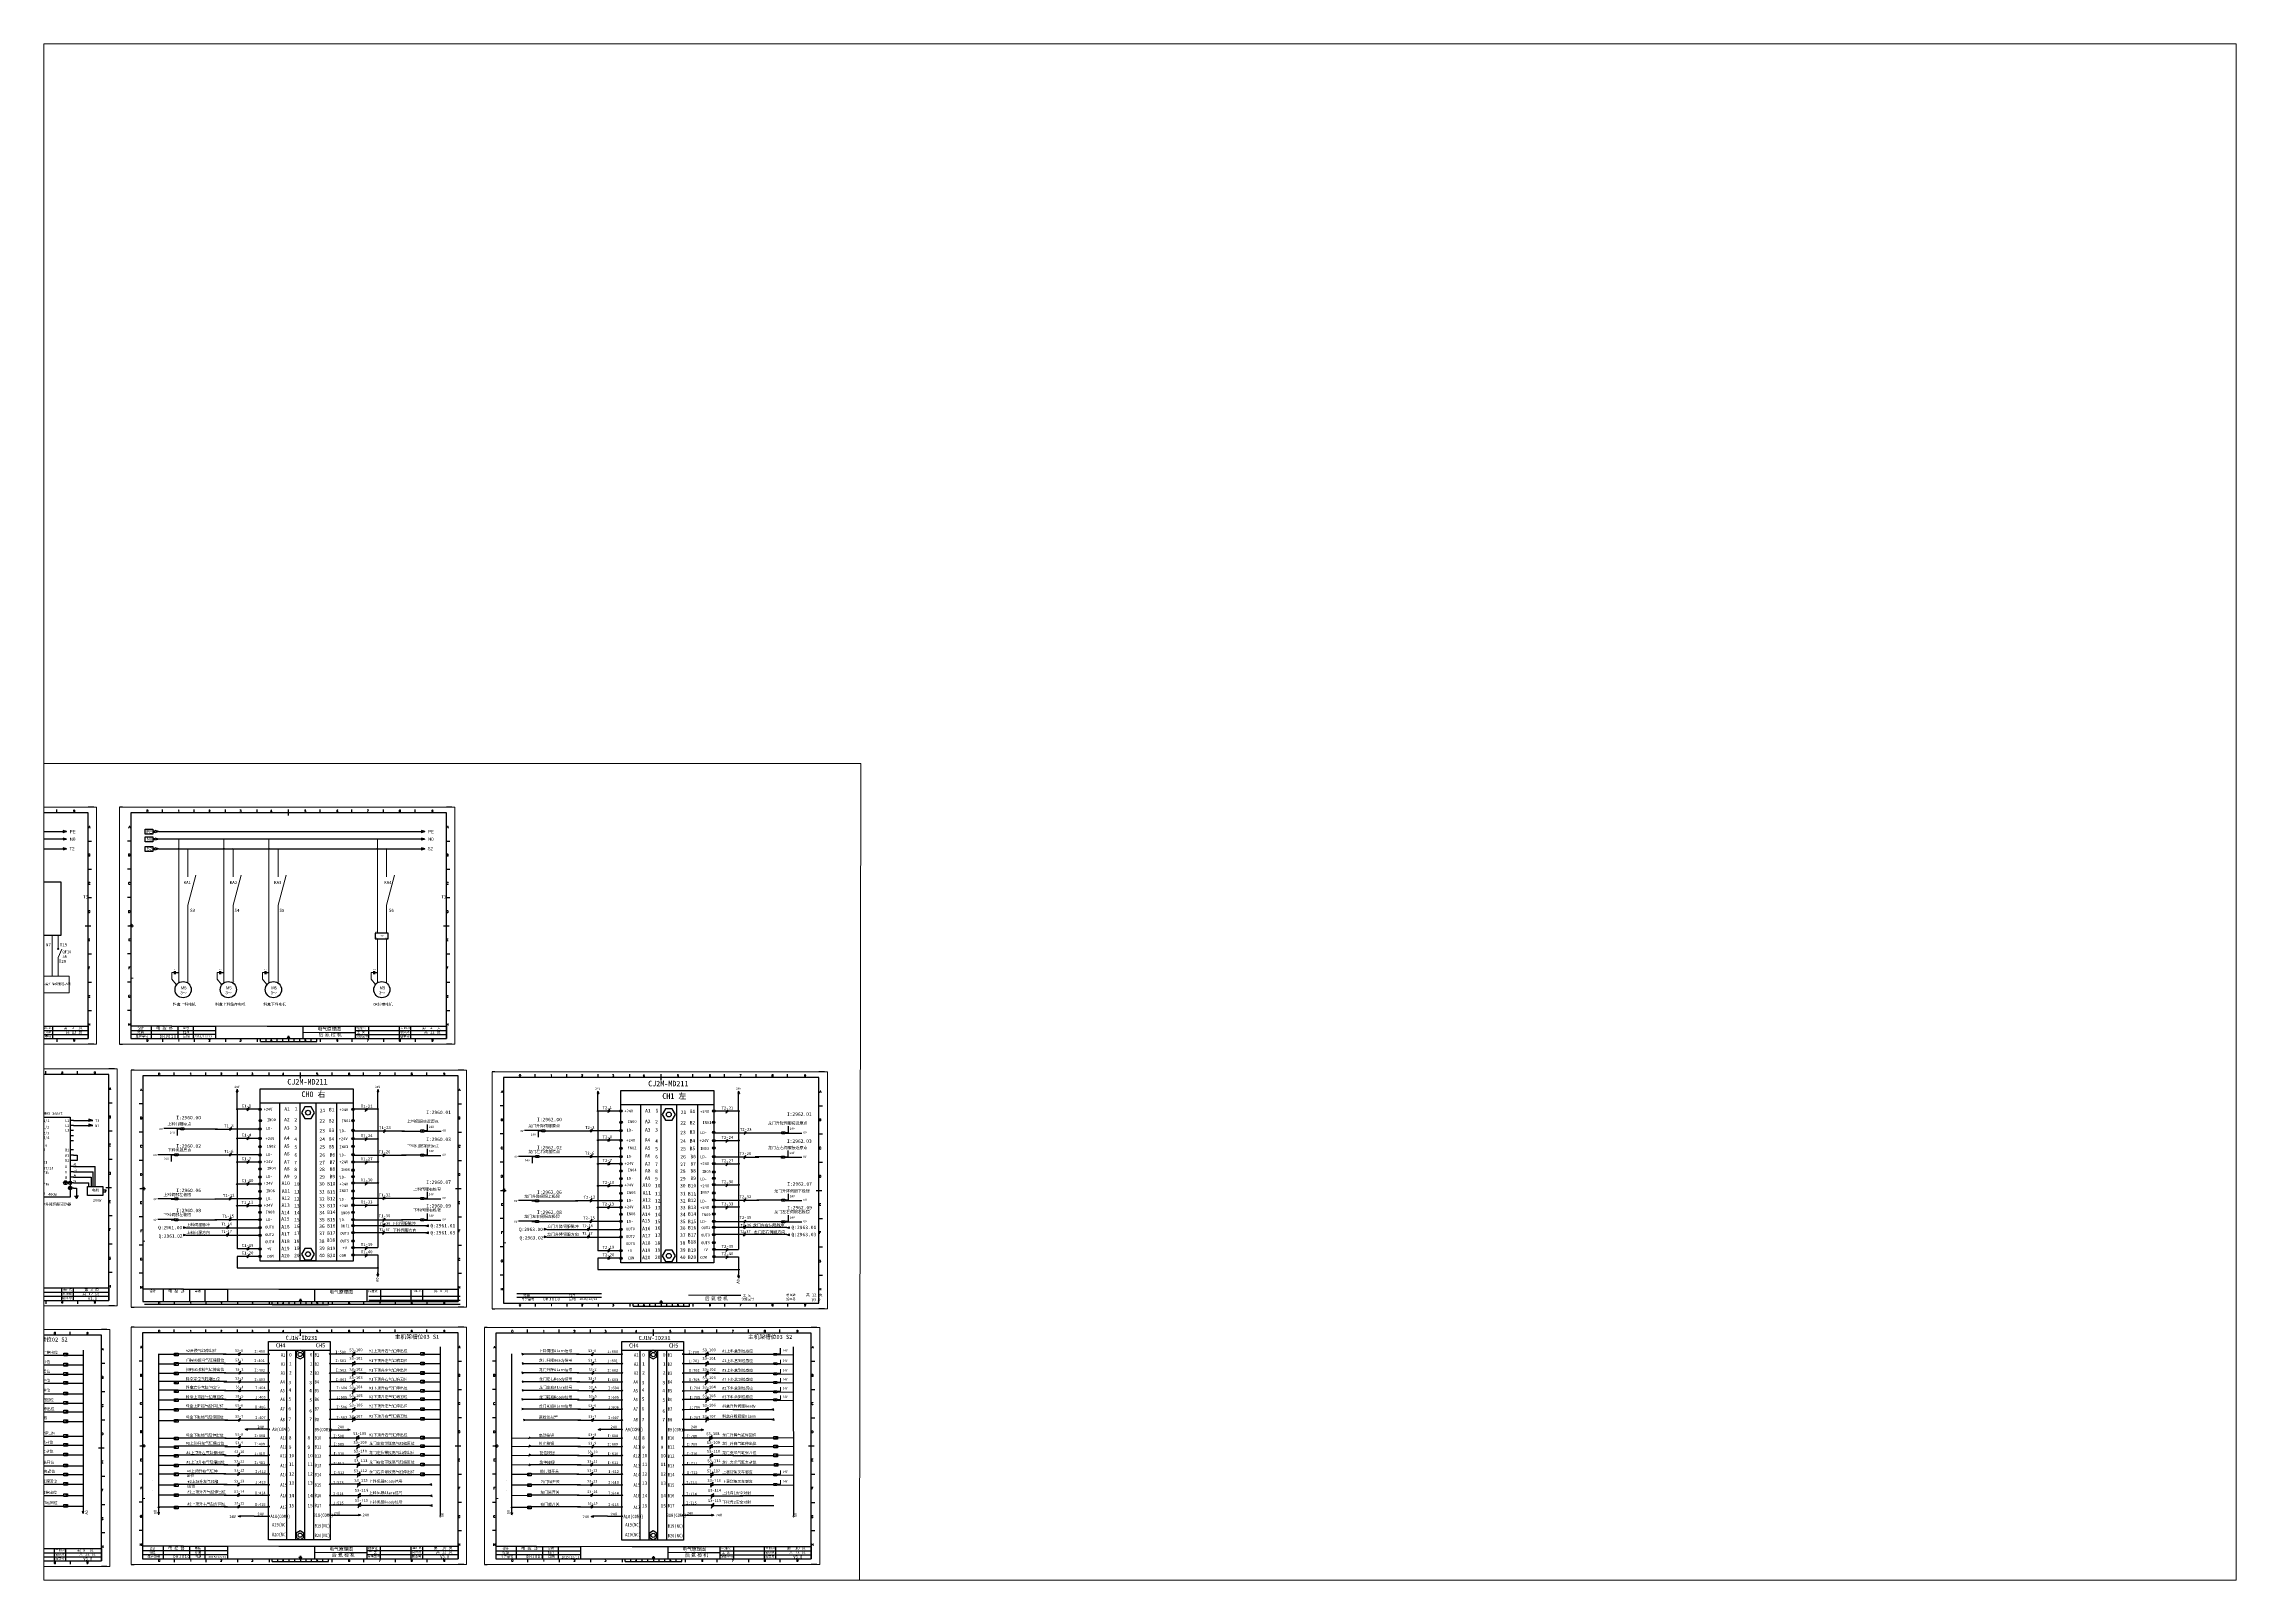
# Paper-space layout 'Layout1' of a CAD drawing. Extents: x 1.14 to 10.3, y 0.8 to 7.22.
# The model-space entities are those that its viewports show. They can reach past a viewport. Long polylines and large blocks are cut down to what shows.
import ezdxf
from ezdxf.enums import TextEntityAlignment as Align

# ---------------------------------------------------------------- set-up
doc = ezdxf.new("R2010")
doc.units = 0
doc.header["$MEASUREMENT"] = 0
doc.linetypes.add('ACAD_ISO02W100', pattern=[15, 12, -3])
doc.linetypes.add('ACANSTGL', pattern=[0.11811, 0.07874, -0.03937])
doc.layers.add('1', color=3, linetype='Continuous', lineweight=20)
doc.layers.add('元件', color=4, linetype='Continuous', lineweight=25)
for name, color, linetype in [('AE_BOR', 1, 'Continuous'), ('MISC', 2, 'Continuous'), ('SYMS', 7, 'Continuous'), ('主图', 7, 'Continuous'), ('图层1', 7, 'Continuous')]:
    doc.layers.add(name, color=color, linetype=linetype)
doc.styles.add('1', font='', dxfattribs={"height": 3.5})
doc.styles.add('HZ', font='SimSun.ttf', dxfattribs={"width": 0.8})
doc.styles.add('WD', font='romans.shx', dxfattribs={"bigfont": 'gbcbig.shx'})
doc.styles.add('工程字', font='SimSun.ttf')
doc.styles.add('样式 2', font='NSimSun.ttf')
doc.styles.add('样式 8', font='arial.ttf')
doc.styles.get('1').set_extended_font_data('FangSong_GB2312')

# ---------------------------------------------------------------- blocks, each defined once
blk = doc.blocks.new('WDDOT')
blk.add_hatch(color=256).paths.add_polyline_path([(0.5, 0, 1), (-0.5, 0, 1)])
blk.add_circle((0, 0), 0.5)
blk = doc.blocks.new('gb_a2_a')
for p, q in [((584, 410), (25, 410)), ((25, 410), (25, 10)), ((584, 10), (584, 410)), ((25, 10), (584, 10))]:
    blk.add_line(p, q)
at = {"lineweight": 9, "ltscale": 0.1}
blk.add_line((25, 116.9), (29, 116.9), dxfattribs=at)
at = {"layer": 'AE_BOR', "lineweight": 30}
for p, q in [((10, 420), (4.9, 420)), ((594, 420), (584, 420)), ((4.9, 0), (10, 0)), ((594, 0), (584, 0))]:
    blk.add_line(p, q, dxfattribs=at)
at = {"layer": 'AE_BOR', "color": 1, "lineweight": 15}
for p, q in [((4.9, 420), (598.9, 420)), ((4.9, 0), (4.9, 420)), ((598.9, 420), (598.9, 0)), ((22.5, 210), (27.5, 212.5)), ((27.5, 207.5), (22.5, 210)), ((27.5, 212.5), (27.5, 207.5)), ((598.9, 0), (4.9, 0)), ((304.5, 7.5), (302, 12.5)), ((302, 12.5), (307, 12.5)), ((307, 12.5), (304.5, 7.5))]:
    blk.add_line(p, q, dxfattribs=at)
at = {"layer": 'AE_BOR'}
for p, q in [((81, 410), (81, 416)), ((137, 410), (137, 416)), ((193, 410), (193, 416)), ((249, 410), (249, 416)), ((304.5, 410), (304.5, 416)), ((360.5, 410), (360.5, 416)), ((416.5, 410), (416.5, 416)), ((472.5, 410), (472.5, 416)), ((528.5, 410), (528.5, 416)), ((25, 360), (19, 360)), ((584, 360), (590, 360)), ((25, 310), (19, 310)), ((584, 310), (590, 310)), ((25, 260), (19, 260)), ((584, 260), (590, 260)), ((25, 160), (19, 160)), ((584, 160), (590, 160)), ((25, 110), (19, 110)), ((584, 110), (590, 110)), ((25, 60), (19, 60)), ((584, 60), (590, 60)), ((81, 10), (81, 4)), ((137, 10), (137, 4)), ((193, 10), (193, 4)), ((249, 10), (249, 4)), ((304.5, 10), (304.5, 4)), ((360.5, 10), (360.5, 4)), ((416.5, 10), (416.5, 4)), ((472.5, 10), (472.5, 4)), ((528.5, 10), (528.5, 4))]:
    blk.add_line(p, q, dxfattribs=at)
at = {"layer": 'AE_BOR', "color": 2, "lineweight": 30}
for p, q in [((304.5, 405), (304.5, 415)), ((20, 210), (30, 210)), ((579, 210), (589, 210)), ((254.5, 5), (254.5, 10)), ((254.5, 5), (354.5, 5)), ((264.5, 5), (264.5, 10)), ((274.5, 5), (274.5, 10)), ((284.5, 5), (284.5, 10)), ((294.5, 5), (294.5, 10)), ((304.5, 10), (304.5, 15)), ((304.5, 15), (304.5, 5)), ((304.5, 10), (304.5, 5)), ((314.5, 5), (314.5, 10)), ((324.5, 5), (324.5, 10)), ((334.5, 5), (334.5, 10)), ((344.5, 5), (344.5, 10)), ((354.5, 5), (354.5, 10))]:
    blk.add_line(p, q, dxfattribs=at)
at = {"layer": 'AE_BOR', "style": 'WD'}
for s, p in [('0', (54.3, 411)), ('1', (110.1, 411)), ('2', (164.4, 411)), ('3', (219.2, 411)), ('4', (273.8, 411)), ('5', (334.1, 411)), ('6', (390.8, 411)), ('7', (445, 411)), ('8', (501.7, 411)), ('9', (559.4, 411)), ('0', (54.3, 5)), ('1', (110.1, 5)), ('2', (164.4, 5)), ('3', (219.2, 5)), ('4', (273.8, 5)), ('5', (334.1, 5)), ('6', (390.8, 5)), ('7', (445, 5)), ('8', (501.7, 5)), ('9', (559.4, 5))]:
    blk.add_text(s, height=4, dxfattribs=at).set_placement(p, align=Align.CENTER)
for s, p in [('A', (24, 385)), ('A', (588, 385)), ('B', (24, 335)), ('B', (587.7, 335)), ('C', (24, 285)), ('C', (587.9, 285)), ('D', (24, 235)), ('D', (587.7, 235)), ('E', (24, 185)), ('E', (587.5, 185)), ('F', (24, 135)), ('F', (587.5, 135)), ('F', (587.5, 135)), ('G', (24, 85)), ('G', (587.5, 84.6)), ('H', (24, 35)), ('H', (587.7, 35))]:
    blk.add_text(s, height=4, dxfattribs=at).set_placement(p, align=Align.MIDDLE_RIGHT)
blk = doc.blocks.new('SYMB2_M_326')
for p, q in [((-6, 0), (-8, 1)), ((0, 0), (0, -5)), ((-8, -2), (-10, -1)), ((-7, -2), (-8, -3)), ((-7, -3), (-8, -2)), ((-6, -5), (-8, -3)), ((-6, -5), (-7, -2)), ((-7, -3), (-7, -2)), ((-6, -5), (-7, -3)), ((-7, -3), (-7, -3)), ((-6, -1), (-6, 0)), ((-4, -3), (-6, -1)), ((-5, -1), (-6, -2)), ((-6, -1), (-5, -1)), ((-4, -3), (-6, -2)), ((-4, -3), (-5, -1)), ((-5, -1), (-5, -1)), ((0, -10), (-4, -4)), ((0, -10), (0, -15))]:
    blk.add_line(p, q)
for points in [[(-6, -5), (-7, -2), (-8, -3)], [(-4, -3), (-5, -1), (-6, -2)]]:
    blk.add_solid(points)
blk = doc.blocks.new('常开按钮')
at = {"linetype": 'ByBlock'}
for p, q in [((-1911.9, -787.7), (-1910.1, -787.7)), ((-1910.1, -787.7), (-1908.2, -786.9)), ((-1909.9, -785.7), (-1908.6, -785.7)), ((-1909.9, -785.7), (-1909.9, -786.1)), ((-1909.2, -785.7), (-1909.2, -785.9)), ((-1909.2, -786.1), (-1909.2, -786.3)), ((-1909.2, -786.4), (-1909.2, -786.7)), ((-1909.2, -786.8), (-1909.2, -787.1)), ((-1909.2, -787.2), (-1909.2, -787.4)), ((-1908.6, -785.7), (-1908.6, -786.1)), ((-1906.3, -787.7), (-1908.5, -787.7))]:
    blk.add_line(p, q, dxfattribs=at)
blk = doc.blocks.new('常闭按钮')
at = {"linetype": 'ByBlock'}
for p, q in [((-1856.1, -792.3), (-1854.3, -792.3)), ((-1854.3, -792.3), (-1852.4, -793.1)), ((-1854.1, -790.8), (-1852.8, -790.8)), ((-1854.1, -790.8), (-1854.1, -791.2)), ((-1853.4, -790.8), (-1853.4, -791)), ((-1853.4, -791.2), (-1853.4, -791.4)), ((-1853.4, -791.6), (-1853.4, -791.8)), ((-1853.4, -792), (-1853.4, -792.2)), ((-1853.4, -792.4), (-1853.4, -792.5)), ((-1852.8, -790.8), (-1852.8, -791.2)), ((-1850.5, -792.3), (-1852.7, -792.3)), ((-1852.7, -792.3), (-1852.7, -793.4))]:
    blk.add_line(p, q, dxfattribs=at)

msp = doc.modelspace()

# ---------------------------------------------------------------- hatches: boundary and pattern name
for points in [[(1857.1, 332.8), (1851.3, 334.7), (1851.3, 331)], [(1857.1, 315.7), (1851.3, 317.6), (1851.3, 313.8)], [(2020.4, 332.8), (2014.5, 334.7), (2014.5, 331)], [(2020.4, 315.7), (2014.5, 317.6), (2014.5, 313.8)], [(2491.8, 332.8), (2485.9, 334.7), (2485.9, 331)], [(2491.8, 315.7), (2485.9, 317.6), (2485.9, 313.8)], [(2159.5, -110.1), (2161, -114.5), (2158.1, -114.5)], [(2408.9, -110.1), (2410.3, -114.5), (2407.5, -114.5)], [(2798.8, -113.3), (2800.2, -117.7), (2797.4, -117.7)], [(3048.1, -113.3), (3049.6, -117.7), (3046.7, -117.7)], [(1903.8, -165.1), (1896.9, -162.9), (1896.9, -167.3)], [(1903.8, -174), (1896.9, -171.8), (1896.9, -176.2)], [(2068.7, -355.2), (2064.3, -356.6), (2064.3, -353.8)], [(2068.7, -368.5), (2064.3, -369.9), (2064.3, -367.1)], [(2494.1, -351.7), (2498.5, -350.3), (2498.5, -353.1)], [(2494.1, -364.2), (2498.5, -362.8), (2498.5, -365.6)], [(2708, -358.3), (2703.6, -359.8), (2703.6, -356.9)], [(2708, -371.7), (2703.6, -373.1), (2703.6, -370.3)], [(3133.7, -354.8), (3138.1, -353.4), (3138.1, -356.3)], [(3133.7, -367.4), (3138.1, -366), (3138.1, -368.8)], [(2409, -441.7), (2407.6, -437.3), (2410.4, -437.3)], [(3048.3, -444.9), (3046.8, -440.5), (3049.7, -440.5)], [(2668.1, -579.4), (2663.9, -580.8), (2663.9, -578.1)], [(2668.1, -612.6), (2663.9, -614), (2663.9, -611.3)], [(2668.7, -596.1), (2664.5, -597.4), (2664.5, -594.7)], [(2668, -659.5), (2663.8, -660.8), (2663.8, -658.1)], [(2668.6, -643.6), (2664.3, -645), (2664.3, -642.2)], [(2668.7, -628.1), (2664.5, -629.5), (2664.5, -626.8)], [(2668.4, -676.7), (2664.1, -678.1), (2664.1, -675.4)], [(2671.2, -696.2), (2666.9, -697.6), (2666.9, -694.9)], [(3106.3, -677.1), (3110.6, -675.7), (3110.6, -678.5)], [(3106.8, -694.7), (3111, -693.3), (3111, -696)], [(2173.8, -712.3), (2178, -711), (2178, -713.7)], [(2360.1, -713.2), (2355.8, -714.6), (2355.8, -711.9)], [(2799.4, -712.5), (2803.7, -711.2), (2803.7, -713.9)], [(2985.7, -713.4), (2981.5, -714.8), (2981.5, -712.1)], [(2500.1, -810), (2504.3, -808.6), (2504.3, -811.3)], [(2500.9, -829.7), (2505.1, -828.4), (2505.1, -831.1)], [(2501.2, -847.1), (2505.5, -845.7), (2505.5, -848.4)], [(1886.7, -861.5), (1885.3, -857.3), (1888, -857.3)], [(2020.9, -863.6), (2019.4, -859.4), (2022.2, -859.3)], [(2161.2, -866.3), (2165.5, -865), (2165.5, -867.7)], [(2378.6, -864.5), (2374.4, -865.8), (2374.4, -863.1)], [(2519.2, -869.7), (2517.8, -865.4), (2520.5, -865.4)], [(2646.5, -863.8), (2645.1, -859.6), (2647.8, -859.5)], [(2786.9, -866.6), (2791.1, -865.2), (2791.1, -867.9)], [(3004.3, -864.7), (3000, -866), (3000, -863.3)], [(3144.8, -869.9), (3143.5, -865.6), (3146.2, -865.6)]]:
    msp.add_hatch(color=256).paths.add_polyline_path(points)
at = {"lineweight": 0}
h = msp.add_hatch(color=256, dxfattribs=at)
edge = h.paths.add_edge_path()
edge.add_arc((2056, 332.9), 0.5, 0, 360)
h = msp.add_hatch(color=256, dxfattribs=at)
edge = h.paths.add_edge_path()
edge.add_arc((2072.4, 315.7), 0.5, 0, 360)
h = msp.add_hatch(color=256, dxfattribs=at)
edge = h.paths.add_edge_path()
edge.add_arc((2136, 332.8), 0.5, 0, 360)
h = msp.add_hatch(color=256, dxfattribs=at)
edge = h.paths.add_edge_path()
edge.add_arc((2152.4, 315.8), 0.5, 0, 360)
h = msp.add_hatch(color=256, dxfattribs=at)
edge = h.paths.add_edge_path()
edge.add_arc((2216, 332.8), 0.5, 0, 360)
h = msp.add_hatch(color=256, dxfattribs=at)
edge = h.paths.add_edge_path()
edge.add_arc((2232.4, 315.7), 0.5, 0, 360)
h = msp.add_hatch(color=256, dxfattribs=at)
edge = h.paths.add_edge_path()
edge.add_arc((2408, 332.8), 0.5, 0, 360)
h = msp.add_hatch(color=256, dxfattribs=at)
edge = h.paths.add_edge_path()
edge.add_arc((2424.4, 315.8), 0.5, 0, 360)
h = msp.add_hatch(color=256)
edge = h.paths.add_edge_path()
edge.add_arc((1831.9, 162.5), 0.786, 270, 630)
h = msp.add_hatch(color=256)
edge = h.paths.add_edge_path()
edge.add_arc((1842.6, 162.6), 0.786, 270, 630)
h = msp.add_hatch(color=256)
edge = h.paths.add_edge_path()
edge.add_arc((2159.5, -145.4), 0.981, 0, 360)
h = msp.add_hatch(color=256)
edge = h.paths.add_edge_path()
edge.add_arc((2408.9, -145.4), 0.981, 0, 360)
h = msp.add_hatch(color=256)
edge = h.paths.add_edge_path()
edge.add_arc((2798.8, -148.6), 0.981, 0, 360)
h = msp.add_hatch(color=256)
edge = h.paths.add_edge_path()
edge.add_arc((3048.1, -148.6), 0.981, 0, 360)
h = msp.add_hatch(color=256)
edge = h.paths.add_edge_path()
edge.add_arc((2159.5, -197.2), 0.981, 0, 360)
h = msp.add_hatch(color=256)
edge = h.paths.add_edge_path()
edge.add_arc((2408.9, -197.6), 0.981, 0, 360)
h = msp.add_hatch(color=256)
edge = h.paths.add_edge_path()
edge.add_arc((2798.8, -200.3), 0.981, 0, 360)
h = msp.add_hatch(color=256)
edge = h.paths.add_edge_path()
edge.add_arc((3048.1, -200.8), 0.981, 0, 360)
h = msp.add_hatch(color=256)
edge = h.paths.add_edge_path()
edge.add_arc((2159.5, -239), 0.981, 0, 360)
h = msp.add_hatch(color=256)
edge = h.paths.add_edge_path()
edge.add_arc((2408.9, -238.8), 0.981, 0, 360)
h = msp.add_hatch(color=256)
edge = h.paths.add_edge_path()
edge.add_arc((2798.8, -242.2), 0.981, 0, 360)
h = msp.add_hatch(color=256)
edge = h.paths.add_edge_path()
edge.add_arc((3048.1, -242), 0.981, 0, 360)
h = msp.add_hatch(color=256)
edge = h.paths.add_edge_path()
edge.add_arc((2159.5, -277.9), 0.981, 0, 360)
h = msp.add_hatch(color=256)
edge = h.paths.add_edge_path()
edge.add_arc((2408.9, -276), 0.981, 0, 360)
h = msp.add_hatch(color=256)
edge = h.paths.add_edge_path()
edge.add_arc((2798.8, -281), 0.981, 0, 360)
h = msp.add_hatch(color=256)
edge = h.paths.add_edge_path()
edge.add_arc((3048.1, -279.2), 0.981, 0, 360)
h = msp.add_hatch(color=256)
edge = h.paths.add_edge_path()
edge.add_arc((2159.5, -316.2), 0.981, 0, 360)
h = msp.add_hatch(color=256)
edge = h.paths.add_edge_path()
edge.add_arc((2408.9, -315.3), 0.981, 0, 360)
h = msp.add_hatch(color=256)
edge = h.paths.add_edge_path()
edge.add_arc((2798.8, -319.4), 0.981, 0, 360)
h = msp.add_hatch(color=256)
edge = h.paths.add_edge_path()
edge.add_arc((3048.1, -318.4), 0.981, 0, 360)
h = msp.add_hatch(color=256)
edge = h.paths.add_edge_path()
edge.add_arc((2408.9, -426.2), 0.981, 0, 360)
h = msp.add_hatch(color=256)
edge = h.paths.add_edge_path()
edge.add_arc((3048.1, -429.4), 0.981, 0, 360)
h = msp.add_hatch(color=256)
edge = h.paths.add_edge_path()
edge.add_arc((2020.7, -850.6), 0.944, 0, 360)
h = msp.add_hatch(color=256)
edge = h.paths.add_edge_path()
edge.add_arc((2646.3, -850.8), 0.944, 0, 360)
at = {"layer": 'MISC'}
for points in [[(1857.1, 346.4), (1851.3, 348.2), (1851.3, 344.5)], [(2020.4, 346.4), (2014.5, 348.2), (2014.5, 344.5)], [(2491.8, 346.4), (2485.9, 348.2), (2485.9, 344.5)]]:
    msp.add_hatch(color=256, dxfattribs=at).paths.add_polyline_path(points)

# ---------------------------------------------------------------- linework, layer by layer
at = {"color": 0}
for p, q in [((1857.1, 332.8), (1385.7, 332.8)), ((2491.8, 332.8), (2020.4, 332.8)), ((1811.8, 1.8), (1811.8, -20.2)), ((1895.5, 1.8), (1895.5, -20.2)), ((2446.4, 1.8), (2446.4, -20.2)), ((2530.2, 1.8), (2530.2, -20.2)), ((1848.4, -461.9), (1848.4, -483.9)), ((1932.1, -461.9), (1932.1, -483.9)), ((2467.4, -464), (2467.4, -486)), ((2551.2, -464), (2551.2, -486)), ((1835.2, -923.4), (1835.2, -945.4)), ((1919, -923.4), (1919, -945.4)), ((2467.4, -919.6), (2467.4, -941.6)), ((2551.1, -919.6), (2551.1, -941.6)), ((3093.1, -919.8), (3093.1, -941.8)), ((3176.8, -919.8), (3176.8, -941.8))]:
    msp.add_line(p, q, dxfattribs=at)
for p, q in [((1700.2, 315.7), (1857.1, 315.7)), ((1857.1, 332.8), (1851.3, 334.7)), ((1857.1, 332.8), (1851.3, 331)), ((1857.1, 315.7), (1851.3, 317.6)), ((1857.1, 315.7), (1851.3, 313.8)), ((2012.4, 334.7), (2012.4, 331)), ((2012.4, 317.6), (2012.4, 313.8)), ((2020.4, 332.8), (2014.5, 334.7)), ((2020.4, 332.8), (2014.5, 331)), ((2020.4, 315.7), (2014.5, 317.6)), ((2020.4, 315.7), (2014.5, 313.8)), ((2020.4, 315.7), (2055, 315.7)), ((2057, 315.7), (2071.4, 315.7)), ((2071.4, 315.7), (2135, 315.7)), ((2137, 315.7), (2151.4, 315.7)), ((2151.4, 315.7), (2215, 315.7)), ((2217, 315.7), (2231.4, 315.7)), ((2233.4, 315.7), (2407, 315.7)), ((2409, 315.7), (2423.4, 315.7)), ((2423.4, 315.7), (2491.8, 315.7)), ((2491.8, 332.8), (2485.9, 334.7)), ((2485.9, 334.7), (2485.9, 331)), ((2491.8, 332.8), (2485.9, 331)), ((2491.8, 315.7), (2485.9, 317.6)), ((2485.9, 317.6), (2485.9, 313.8)), ((2491.8, 315.7), (2485.9, 313.8)), ((1698, 1.8), (1835.5, 1.8)), ((1835.5, 1.8), (1895.5, 1.8)), ((2043.6, 1.8), (1971.2, 1.8)), ((1971.2, 1.8), (1971.2, -20.2)), ((2007.4, 1.8), (2007.4, -20.2)), ((2043.6, 1.8), (2121.2, 1.8)), ((2054.2, 1.8), (2054.2, -20.2)), ((2081.6, 1.8), (2081.6, -20.2)), ((2121.2, 1.8), (2121.2, -20.2)), ((2212.7, 1.8), (2332.6, 1.8)), ((2275.8, 1.8), (2275.8, -20.2)), ((2332.6, 1.8), (2470.2, 1.8)), ((2368.4, 1.8), (2368.4, -20.2)), ((2470.2, 1.8), (2530.2, 1.8)), ((1336.5, -20.2), (1895.5, -20.2)), ((1971.2, -20.2), (2530.2, -20.2)), ((2332.6, -9.2), (2368.4, -9.2)), ((2159.5, -110.1), (2158.1, -114.5)), ((2158.1, -114.5), (2161, -114.5)), ((2159.5, -110.1), (2161, -114.5)), ((2159.5, -145.4), (2159.5, -114.5)), ((2408.9, -110.1), (2407.5, -114.5)), ((2407.5, -114.5), (2410.3, -114.5)), ((2408.9, -110.1), (2410.3, -114.5)), ((2408.9, -145.4), (2408.9, -114.5)), ((2798.8, -113.3), (2797.4, -117.7)), ((2798.8, -113.3), (2800.2, -117.7)), ((3048.1, -113.3), (3046.7, -117.7)), ((3048.1, -113.3), (3049.6, -117.7)), ((2200.9, -145.4), (2159.5, -145.4)), ((2159.5, -145.4), (2159.5, -197.2)), ((2180.2, -141.8), (2177.2, -148.5)), ((2200.3, -133.9), (2364.9, -133.9)), ((2408.9, -145.4), (2364.9, -145.4)), ((2386.8, -149.1), (2389.7, -142.9)), ((2408.9, -145.4), (2408.9, -197.6)), ((2797.4, -117.7), (2800.2, -117.7)), ((2798.8, -148.6), (2798.8, -117.7)), ((2840.1, -148.6), (2798.8, -148.6)), ((2798.8, -148.6), (2798.8, -200.3)), ((2819.5, -144.9), (2816.5, -151.7)), ((2839.6, -137.1), (3004.1, -137.1)), ((3048.1, -148.6), (3004.1, -148.6)), ((3026.1, -152.2), (3028.9, -146.1)), ((3046.7, -117.7), (3049.6, -117.7)), ((3048.1, -148.6), (3048.1, -117.7)), ((3048.1, -148.6), (3048.1, -200.8)), ((1798.6, -177.4), (1786.9, -177.4)), ((1798.6, -165.1), (1792.4, -165.1)), ((1798.6, -165.1), (1792.4, -165.1)), ((1798.6, -165.1), (1792.4, -165.1)), ((1798.6, -165.1), (1792.4, -165.1)), ((1798.6, -165.1), (1792.4, -165.1)), ((1798.6, -165.1), (1792.4, -165.1)), ((1798.6, -165.1), (1792.4, -165.1)), ((1798.6, -165.1), (1792.4, -165.1)), ((1798.6, -165.1), (1792.4, -165.1)), ((1798.6, -165.1), (1792.4, -165.1)), ((1798.6, -188), (1792.4, -188)), ((1869.7, -192.3), (1863.5, -192.3)), ((1869.9, -174), (1863.6, -174)), ((1869.8, -182.9), (1863.6, -182.9)), ((1869.9, -165.1), (1863.7, -165.1)), ((1869.9, -165.1), (1863.7, -165.1)), ((1869.9, -165.1), (1863.7, -165.1)), ((1869.9, -165.1), (1863.7, -165.1)), ((1869.9, -165.1), (1863.7, -165.1)), ((1869.9, -165.1), (1863.7, -165.1)), ((1869.9, -165.1), (1863.7, -165.1)), ((1869.9, -165.1), (1863.7, -165.1)), ((1869.9, -165.1), (1863.7, -165.1)), ((1869.9, -165.1), (1863.7, -165.1)), ((1869.8, -174), (1903.8, -174)), ((1869.9, -165.1), (1903.8, -165.1)), ((1903.8, -165.1), (1896.9, -162.9)), ((1896.9, -162.9), (1896.9, -167.3)), ((1903.8, -165.1), (1896.9, -167.3)), ((1903.8, -174), (1896.9, -171.8)), ((1896.9, -171.8), (1896.9, -176.2)), ((1903.8, -174), (1896.9, -176.2)), ((2059.9, -179.7), (2029.6, -179.7)), ((2059.9, -181.9), (2059.9, -178.3)), ((2059.9, -178.3), (2065.3, -178.3)), ((2065.3, -181.9), (2059.9, -181.9)), ((2065.3, -178.3), (2065.3, -181.9)), ((2065.3, -180.3), (2124.8, -180.3)), ((2120.6, -180.5), (2146.5, -180.5)), ((2149.3, -176.8), (2146.3, -183.5)), ((2201, -180.4), (2149.3, -180.4)), ((2180.2, -193.5), (2177.2, -200.2)), ((2364.7, -183.8), (2420.6, -183.8)), ((2419.2, -186.9), (2422, -180.8)), ((2421.4, -183.9), (2456, -183.9)), ((2451.5, -184.1), (2485.2, -184.1)), ((2485.2, -185.7), (2485.2, -182.1)), ((2485.2, -182.1), (2490.6, -182.1)), ((2490.6, -185.7), (2485.2, -185.7)), ((2490.6, -182.1), (2490.6, -185.7)), ((2490.6, -184.3), (2520.9, -184.3)), ((2699.1, -183.1), (2668.9, -183.1)), ((2699.1, -185.3), (2699.1, -181.7)), ((2699.1, -181.7), (2704.6, -181.7)), ((2704.6, -185.3), (2699.1, -185.3)), ((2704.6, -181.7), (2704.6, -185.3)), ((2704.6, -183.7), (2766.2, -183.7)), ((2759.8, -183.7), (2785.8, -183.7)), ((2788.6, -179.9), (2785.6, -186.7)), ((2840.2, -183.6), (2788.6, -183.6)), ((3003.9, -187), (3059.9, -187)), ((3058.4, -190.1), (3061.3, -184)), ((3060.7, -187.1), (3084.8, -187.1)), ((3081.7, -187.2), (3124.4, -187.2)), ((3124.4, -188.9), (3124.4, -185.3)), ((3124.4, -185.3), (3129.9, -185.3)), ((3129.9, -188.9), (3124.4, -188.9)), ((3129.9, -185.3), (3129.9, -188.9)), ((3129.9, -187.5), (3160.1, -187.5)), ((1798.5, -210.6), (1792.3, -210.6)), ((1798.6, -197), (1792.4, -197)), ((1798.6, -218.6), (1792.4, -218.6)), ((1869.7, -226.8), (1863.5, -226.8)), ((1869.8, -217.4), (1863.6, -217.4)), ((1869.9, -201.6), (1863.7, -201.6)), ((1869.7, -226.8), (1876.1, -226.8)), ((1876.1, -226.8), (1876.1, -236.1)), ((2049.3, -225.9), (2019.1, -225.9)), ((2049.3, -228.1), (2049.3, -224.5)), ((2049.3, -224.5), (2054.8, -224.5)), ((2054.7, -228.1), (2049.3, -228.1)), ((2054.8, -224.5), (2054.7, -228.1)), ((2120.3, -226), (2146.5, -226)), ((2149, -222.3), (2146, -229)), ((2200.6, -226.2), (2148.1, -226.2)), ((2200.6, -197.2), (2159.5, -197.2)), ((2159.5, -197.2), (2159.5, -392.8)), ((2364.9, -197.6), (2408.9, -197.6)), ((2364.9, -226.6), (2420.1, -226.6)), ((2386.8, -201.2), (2389.7, -195.1)), ((2408.9, -197.6), (2408.9, -390.5)), ((2418.5, -229.9), (2421.4, -223.8)), ((2420.8, -226.9), (2459.1, -226.9)), ((2484.8, -226.9), (2450.9, -226.8)), ((2484.8, -228.7), (2484.8, -225.1)), ((2484.8, -225.1), (2490.2, -225.1)), ((2490.2, -228.7), (2484.8, -228.7)), ((2490.2, -225.1), (2490.2, -228.7)), ((2490.2, -227.3), (2520.5, -227.3)), ((2688.6, -228.8), (2658.3, -228.8)), ((2688.6, -231), (2688.6, -227.4)), ((2688.6, -227.4), (2694, -227.4)), ((2694, -231), (2688.6, -231)), ((2694, -227.4), (2694, -231)), ((2759.5, -229.2), (2785.8, -229.2)), ((2788.3, -225.5), (2785.2, -232.2)), ((2839.9, -229.4), (2787.4, -229.4)), ((2839.9, -200.3), (2798.8, -200.3)), ((2798.8, -200.3), (2798.8, -396)), ((2819.5, -196.7), (2816.5, -203.4)), ((3004.1, -200.8), (3048.1, -200.8)), ((3004.1, -229.7), (3059.4, -229.7)), ((3026.1, -204.4), (3028.9, -198.3)), ((3048.1, -200.8), (3048.1, -393.7)), ((3057.8, -233.1), (3060.7, -226.9)), ((3060.1, -230.1), (3084.1, -230.1)), ((3124.3, -229.7), (3077.4, -229.7)), ((3124.1, -231.9), (3124.1, -228.3)), ((3124.1, -228.3), (3129.5, -228.3)), ((3129.5, -231.9), (3124.1, -231.9)), ((3129.5, -228.3), (3129.5, -231.9)), ((3129.5, -230.5), (3159.8, -230.5)), ((1798.4, -250.8), (1792.2, -250.8)), ((1798.6, -240.8), (1792.4, -240.8)), ((1798.6, -258.8), (1792.4, -258.8)), ((1869.7, -256.3), (1863.5, -256.3)), ((1869.8, -246.9), (1863.6, -246.9)), ((1869.9, -236.1), (1863.7, -236.1)), ((1869.9, -265.5), (1863.7, -265.5)), ((1869.7, -256.3), (1904.4, -256.3)), ((1869.8, -246.9), (1908, -246.9)), ((1876.1, -236.1), (1869.9, -236.1)), ((1869.9, -265.5), (1900.9, -265.5)), ((1900.9, -265.5), (1900.9, -282)), ((1904.4, -282), (1904.4, -256.3)), ((1908, -282), (1908, -246.9)), ((2159.5, -239), (2159.5, -239)), ((2180.2, -235.3), (2177.2, -242.1)), ((2386.8, -242.4), (2389.7, -236.3)), ((2408.9, -238.8), (2408.9, -238.8)), ((2798.8, -242.2), (2798.8, -242.2)), ((2819.5, -238.5), (2816.5, -245.3)), ((3026.1, -245.6), (3028.9, -239.5)), ((3048.1, -242), (3048.1, -242)), ((1798.4, -296.3), (1792.2, -296.3)), ((1798.6, -278.8), (1792.4, -278.8)), ((1853.3, -275), (1855.4, -275)), ((1855.4, -276), (1854.1, -276)), ((1855.4, -276.9), (1854.7, -276.9)), ((1855.4, -275), (1855.4, -273.9)), ((1857.6, -275), (1855.4, -275)), ((1855.4, -276), (1856.8, -276)), ((1855.4, -276.9), (1856.1, -276.9)), ((1863.7, -275.7), (1860.4, -275.7)), ((1863.7, -284.9), (1860.6, -284.9)), ((1869.7, -275.7), (1863.5, -275.7)), ((1869.9, -284.9), (1863.7, -284.9)), ((1869.7, -275.7), (1897.1, -275.8)), ((1869.9, -284.9), (1874.8, -284.9)), ((1871.5, -299.6), (1875.1, -299.6)), ((1875.1, -301.3), (1872.8, -301.3)), ((1875.1, -302.7), (1873.9, -302.7)), ((1874.8, -284.9), (1874.8, -299.6)), ((1878.6, -299.6), (1875.1, -299.6)), ((1875.1, -301.3), (1877.3, -301.3)), ((1875.1, -302.7), (1876.2, -302.7)), ((1897.1, -282), (1897.1, -275.8)), ((1921.6, -288), (1927.2, -288)), ((1921.6, -291.9), (1927.2, -291.9)), ((1927.2, -288), (1927.2, -290)), ((1927.2, -291.9), (1927.2, -290)), ((2049, -303.9), (2018.8, -303.9)), ((2049, -306.1), (2049.1, -302.5)), ((2054.5, -306.1), (2049, -306.1)), ((2049.1, -302.5), (2054.5, -302.5)), ((2054.5, -302.5), (2054.5, -306.1)), ((2054.5, -304.3), (2120.4, -304.4)), ((2120, -304.1), (2145.9, -304.1)), ((2148.7, -300.3), (2145.7, -307.1)), ((2200.3, -304.2), (2147.8, -304.2)), ((2159.5, -277.9), (2159.5, -277.9)), ((2180.2, -274.2), (2177.2, -281)), ((2364.9, -303.1), (2452.1, -303.1)), ((2386.8, -279.7), (2389.7, -273.5)), ((2408.9, -276), (2408.9, -276)), ((2418.5, -306.1), (2421.4, -299.9)), ((2484.8, -303.5), (2450.9, -303.4)), ((2484.8, -305.3), (2484.8, -301.7)), ((2484.8, -301.7), (2490.2, -301.7)), ((2490.2, -305.3), (2484.8, -305.3)), ((2490.2, -301.7), (2490.2, -305.3)), ((2490.2, -303.9), (2520.5, -303.9)), ((2688.3, -307.1), (2658, -307.1)), ((2688.3, -309.3), (2688.3, -305.7)), ((2688.3, -305.7), (2693.7, -305.7)), ((2693.7, -309.3), (2688.3, -309.3)), ((2693.7, -305.7), (2693.7, -309.3)), ((2693.7, -307.5), (2763.3, -307.6)), ((2759.3, -307.3), (2785.1, -307.3)), ((2788, -303.5), (2785, -310.3)), ((2839.6, -307.4), (2787.1, -307.4)), ((2798.8, -281), (2798.8, -281)), ((2819.5, -277.4), (2816.5, -284.1)), ((3004.1, -306.3), (3084.1, -306.3)), ((3026.1, -282.8), (3028.9, -276.7)), ((3048.1, -279.2), (3048.1, -279.2)), ((3057.8, -309.3), (3060.7, -303.1)), ((3124.5, -306.6), (3080.2, -306.6)), ((3124.5, -308.5), (3124.5, -304.8)), ((3124.5, -304.8), (3129.9, -304.9)), ((3129.9, -308.5), (3124.5, -308.5)), ((3129.9, -304.9), (3129.9, -308.5)), ((3129.9, -307), (3160.2, -307)), ((2049, -340.7), (2018.8, -340.7)), ((2049, -342.9), (2049.1, -339.2)), ((2054.5, -342.9), (2049, -342.9)), ((2049.1, -339.2), (2054.5, -339.3)), ((2054.5, -339.3), (2054.5, -342.9)), ((2054.5, -341.1), (2123.8, -341.1)), ((2120, -340.8), (2146.1, -340.8)), ((2148.7, -337.1), (2145.7, -343.8)), ((2200.3, -341), (2147.8, -341)), ((2159.5, -316.2), (2159.5, -316.2)), ((2179.9, -312.6), (2176.8, -319.3)), ((2364.9, -341.1), (2453.2, -341.1)), ((2386.8, -318.9), (2389.7, -312.8)), ((2408.9, -315.3), (2408.9, -315.3)), ((2421, -347.8), (2418, -354.5)), ((2418.5, -344), (2421.4, -337.8)), ((2484.8, -341.4), (2450.9, -341.4)), ((2484.8, -343.3), (2484.8, -339.6)), ((2484.8, -339.6), (2490.2, -339.6)), ((2490.2, -343.3), (2484.8, -343.3)), ((2490.2, -339.6), (2490.2, -343.3)), ((2490.2, -341.8), (2520.5, -341.8)), ((2688.3, -343.9), (2658, -343.9)), ((2688.3, -346), (2688.3, -342.4)), ((2688.3, -342.4), (2693.7, -342.4)), ((2693.7, -346.1), (2688.3, -346)), ((2693.7, -342.4), (2693.7, -346.1)), ((2693.7, -344.2), (2759.9, -344.3)), ((2759.3, -344), (2785.3, -344)), ((2788, -340.3), (2785, -347)), ((2839.6, -344.2), (2787.1, -344.2)), ((2798.8, -319.4), (2798.8, -319.4)), ((2819.1, -315.7), (2816.1, -322.5)), ((3004.1, -344.3), (3084.1, -344.3)), ((3026.1, -322.1), (3028.9, -316)), ((3048.1, -318.4), (3048.1, -318.4)), ((3057.8, -347.2), (3060.7, -341)), ((3124.5, -344.6), (3080.5, -344.6)), ((3124.5, -346.4), (3124.5, -342.8)), ((3124.5, -342.8), (3129.9, -342.8)), ((3129.9, -346.4), (3124.5, -346.4)), ((3129.9, -342.8), (3129.9, -346.4)), ((3129.9, -345), (3160.2, -345)), ((2068.7, -355.2), (2064.3, -353.8)), ((2064.3, -353.8), (2064.3, -356.6)), ((2068.7, -355.2), (2064.3, -356.6)), ((2068.7, -368.5), (2064.3, -367.1)), ((2064.3, -367.1), (2064.3, -369.9)), ((2068.7, -368.5), (2064.3, -369.9)), ((2068.7, -355.2), (2200.3, -355.2)), ((2068.7, -368.5), (2200.3, -368.5)), ((2144.2, -364.6), (2141.2, -371.3)), ((2144.5, -351.3), (2141.5, -358)), ((2494.8, -351.7), (2364.9, -351.7)), ((2494.3, -364.2), (2364.9, -364.2)), ((2386.8, -394.2), (2389.7, -388.1)), ((2420.2, -360.8), (2417.2, -367.6)), ((2494.1, -351.7), (2498.5, -350.3)), ((2494.1, -351.7), (2498.5, -353.1)), ((2494.1, -364.2), (2498.5, -362.8)), ((2494.1, -364.2), (2498.5, -365.6)), ((2498.5, -353.1), (2498.5, -350.3)), ((2498.5, -365.6), (2498.5, -362.8)), ((2708, -358.3), (2703.6, -356.9)), ((2703.6, -356.9), (2703.6, -359.8)), ((2708, -358.3), (2703.6, -359.8)), ((2708, -371.7), (2703.6, -370.3)), ((2703.6, -370.3), (2703.6, -373.1)), ((2708, -371.7), (2703.6, -373.1)), ((2708, -358.3), (2839.6, -358.3)), ((2708, -371.7), (2839.6, -371.7)), ((2783.5, -367.8), (2780.5, -374.5)), ((2783.8, -354.4), (2780.8, -361.2)), ((3133.7, -354.8), (3004.1, -354.8)), ((3133.7, -367.4), (3004.1, -367.4)), ((3059.4, -364), (3056.4, -370.8)), ((3060.3, -350.9), (3057.3, -357.7)), ((3133.7, -354.8), (3138.1, -353.4)), ((3133.7, -354.8), (3138.1, -356.3)), ((3133.7, -367.4), (3138.1, -366)), ((3133.7, -367.4), (3138.1, -368.8)), ((3138.1, -356.3), (3138.1, -353.4)), ((3138.1, -368.8), (3138.1, -366)), ((2200.3, -392.8), (2159.5, -392.8)), ((2200.3, -406.1), (2159.5, -406.1)), ((2159.5, -406.1), (2159.5, -426.2)), ((2180.2, -389.1), (2177.2, -395.9)), ((2180.2, -402.4), (2177.2, -409.2)), ((2364.9, -390.5), (2408.9, -390.5)), ((2364.9, -403.5), (2408.9, -403.5)), ((2386.8, -407.2), (2389.7, -401)), ((2408.9, -403.5), (2408.9, -434.7)), ((2408.9, -426.2), (2408.9, -426.2)), ((2839.6, -396), (2798.8, -396)), ((2839.6, -409.3), (2798.8, -409.3)), ((2798.8, -409.3), (2798.8, -429.4)), ((2819.5, -392.3), (2816.5, -399.1)), ((2819.5, -405.6), (2816.5, -412.3)), ((3004.1, -406.7), (3048.1, -406.7)), ((3004.2, -393.7), (3048.1, -393.7)), ((3026.1, -397.4), (3028.9, -391.2)), ((3026.1, -410.4), (3028.9, -404.2)), ((3048.1, -406.7), (3048.1, -437.9)), ((1734.6, -461.9), (1872.1, -461.9)), ((1872.1, -461.9), (1932.1, -461.9)), ((2064.6, -464), (1992.2, -464)), ((1992.2, -464), (1992.2, -486)), ((2028.4, -464), (2028.4, -486)), ((2064.6, -464), (2142.2, -464)), ((2075.2, -464), (2075.2, -486)), ((2102.6, -464), (2102.6, -486)), ((2142.2, -464), (2142.2, -486)), ((2233.7, -464), (2353.6, -464)), ((2296.8, -464), (2296.8, -486)), ((2353.6, -464), (2491.2, -464)), ((2389.4, -464), (2389.4, -486)), ((2409, -441.7), (2407.6, -437.3)), ((2410.4, -437.3), (2407.6, -437.3)), ((2408.9, -437.3), (2408.9, -434.7)), ((2409, -441.7), (2410.4, -437.3)), ((2491.2, -464), (2551.2, -464)), ((3048.3, -444.9), (3046.8, -440.5)), ((3049.7, -440.5), (3046.8, -440.5)), ((3048.1, -429.4), (3048.1, -429.4)), ((3048.1, -440.5), (3048.1, -437.9)), ((3048.3, -444.9), (3049.7, -440.5)), ((1373.1, -483.9), (1932.1, -483.9)), ((1995.4, -490.8), (2554.4, -490.8)), ((3016.5, -475), (3052.2, -475)), ((1768.9, -581), (1852.6, -581)), ((1859, -581), (1886.7, -581)), ((2020.7, -859.5), (2020.7, -578.6)), ((2048.7, -580), (2020.7, -580)), ((2140.2, -579.2), (2055, -579.2)), ((2164.7, -575.9), (2161.8, -582.3)), ((2215.4, -572), (2324.5, -572)), ((2324.5, -578.9), (2366.5, -578.9)), ((2364.2, -583.9), (2368.6, -574.3)), ((2404.9, -579.3), (2484.9, -579.3)), ((2491.2, -579.3), (2519.2, -579.3)), ((2646.3, -859.7), (2646.3, -578.8)), ((2668.1, -579.4), (2663.9, -578.1)), ((2668.1, -579.4), (2663.9, -580.8)), ((2765.8, -579.4), (2664.5, -579.4)), ((2790.4, -576.1), (2787.4, -582.5)), ((2841, -572.2), (2950.1, -572.2)), ((2950.1, -579.1), (2992.1, -579.1)), ((2989.9, -584.1), (2994.3, -574.5)), ((3030.6, -579.5), (3110.5, -579.5)), ((3110.5, -581.3), (3110.5, -577.8)), ((3110.5, -577.8), (3115.7, -577.8)), ((3115.7, -581.3), (3110.5, -581.3)), ((3115.7, -577.8), (3115.7, -581.3)), ((1763.3, -614.8), (1852.7, -614.8)), ((1767.9, -598), (1852.7, -598.2)), ((1856.9, -598.2), (1856.9, -598.2)), ((1859, -598.2), (1886.7, -598.2)), ((1859, -614.8), (1886.7, -614.8)), ((2048.7, -596.7), (2020.7, -596.7)), ((2048.7, -613.5), (2020.7, -613.5)), ((2139.1, -595.8), (2054.5, -595.8)), ((2139.6, -612.4), (2055, -612.4)), ((2165.2, -592.5), (2162.3, -598.9)), ((2165.6, -609.1), (2162.6, -615.5)), ((2324.5, -595.7), (2366.5, -595.7)), ((2364.2, -600.6), (2368.6, -591.1)), ((2364.2, -617.8), (2368.6, -608.2)), ((2401.5, -595.9), (2484.9, -595.9)), ((2402, -612.7), (2519.2, -612.7)), ((2489.1, -595.9), (2489.1, -595.9)), ((2491.2, -595.9), (2519.2, -595.9)), ((2668.1, -612.6), (2663.9, -611.3)), ((2668.1, -612.6), (2663.9, -614)), ((2765.2, -612.6), (2664.4, -612.6)), ((2668.7, -596.1), (2664.5, -594.7)), ((2668.7, -596.1), (2664.5, -597.4)), ((2764.7, -596.1), (2665.1, -596.1)), ((2790.8, -592.7), (2787.9, -599.1)), ((2791.2, -609.3), (2788.3, -615.7)), ((2950.1, -595.9), (2992.1, -595.9)), ((2989.9, -600.8), (2994.3, -591.3)), ((2989.9, -618), (2994.3, -608.4)), ((3027.1, -596.1), (3110.5, -596.1)), ((3027.7, -612.9), (3110.5, -612.9)), ((3110.5, -597.8), (3110.5, -594.4)), ((3110.5, -594.4), (3115.7, -594.4)), ((3115.7, -597.9), (3110.5, -597.8)), ((3110.5, -615.6), (3110.5, -612.1)), ((3110.5, -612.1), (3115.7, -612.1)), ((3115.7, -615.6), (3110.5, -615.6)), ((3115.7, -594.4), (3115.7, -597.9)), ((3115.7, -612.1), (3115.7, -615.6)), ((1763.3, -630.4), (1886.7, -630.4)), ((1766.5, -649.3), (1852.7, -649.3)), ((1859, -649.3), (1886.7, -649.3)), ((2049.8, -627.6), (2020.7, -627.6)), ((2049.8, -643), (2020.7, -643)), ((2141.2, -627.9), (2055, -627.9)), ((2139.5, -643.4), (2055, -643.4)), ((2140.1, -659.6), (2055, -659.6)), ((2137.1, -659.7), (2163, -659.7)), ((2165.3, -624.9), (2162.4, -631.3)), ((2165.7, -640.3), (2162.7, -646.7)), ((2165.6, -656.5), (2162.7, -662.9)), ((2363.5, -633.2), (2368, -623.6)), ((2364.2, -649.3), (2368.6, -639.7)), ((2364.2, -664.5), (2368.6, -654.9)), ((2406.1, -644.7), (2484.9, -644.7)), ((2410.5, -659.3), (2484.9, -659.3)), ((2411.8, -628.5), (2484.7, -628.5)), ((2489.1, -644.7), (2489.2, -644.7)), ((2491.2, -628), (2519.2, -628)), ((2491.2, -644.7), (2519.2, -644.7)), ((2491.2, -659.3), (2519.2, -659.3)), ((2668, -659.5), (2663.8, -658.1)), ((2668, -659.5), (2663.8, -660.8)), ((2668.6, -643.6), (2664.3, -642.2)), ((2668.6, -643.6), (2664.3, -645)), ((2668.7, -628.1), (2664.5, -626.8)), ((2668.7, -628.1), (2664.5, -629.5)), ((2765.8, -659.8), (2664.5, -659.5)), ((2766.9, -628.1), (2664.7, -628.1)), ((2765.1, -643.6), (2664.7, -643.6)), ((2762.8, -660), (2788.7, -660)), ((2790.9, -625.1), (2788, -631.5)), ((2791.3, -656.7), (2788.3, -663.1)), ((2791.3, -640.5), (2788.4, -646.9)), ((2989.2, -633.4), (2993.6, -623.8)), ((2989.9, -649.5), (2994.3, -639.9)), ((2989.9, -664.7), (2994.3, -655.1)), ((3031.8, -644.9), (3110.5, -644.9)), ((3036.1, -659.5), (3110.5, -659.5)), ((3037.5, -628.7), (3110.5, -628.7)), ((3110.5, -631.4), (3110.5, -627.9)), ((3110.5, -627.9), (3115.7, -627.9)), ((3115.7, -631.4), (3110.5, -631.4)), ((3110.5, -647.6), (3110.5, -644.1)), ((3110.5, -644.1), (3115.7, -644.1)), ((3115.7, -647.6), (3110.5, -647.6)), ((3110.5, -662), (3110.5, -658.6)), ((3110.5, -658.6), (3115.7, -658.6)), ((3115.7, -627.9), (3115.7, -631.4)), ((3115.7, -644.1), (3115.7, -647.6)), ((3115.7, -658.6), (3115.7, -662.1)), ((1766.5, -666.1), (1852.7, -666.1)), ((1770.3, -681.5), (1852.7, -681.5)), ((1772.1, -698.7), (1852.7, -698.7)), ((1856.9, -681.5), (1856.9, -681.5)), ((1859, -666.1), (1886.7, -666.1)), ((1859, -681.5), (1886.7, -681.5)), ((1859, -698.7), (1886.7, -698.7)), ((2048.7, -660.9), (2020.7, -660.9)), ((2048.7, -677.9), (2020.7, -677.9)), ((2048.7, -697.3), (2020.7, -697.3)), ((2142, -676.6), (2054.8, -676.6)), ((2142.9, -696), (2055, -696)), ((2137.5, -676.5), (2162.3, -676.5)), ((2137.6, -695.9), (2162.4, -695.9)), ((2164.9, -673.2), (2161.9, -679.6)), ((2165, -692.7), (2162.1, -699.1)), ((2364.2, -682), (2368.6, -672.5)), ((2364.2, -699.3), (2368.6, -689.7)), ((2412.3, -677.1), (2484.9, -677.1)), ((2491.2, -677.1), (2519.3, -677.1)), ((2668.4, -676.7), (2664.1, -675.4)), ((2668.4, -676.7), (2664.1, -678.1)), ((2767.7, -676.8), (2664.6, -676.8)), ((2671.2, -696.2), (2666.9, -694.9)), ((2671.2, -696.2), (2666.9, -697.6)), ((2768.5, -696.2), (2668.1, -696.2)), ((2763.1, -676.7), (2788, -676.7)), ((2763.3, -696.1), (2788.1, -696.1)), ((2790.5, -673.4), (2787.6, -679.8)), ((2790.7, -692.9), (2787.8, -699.3)), ((2989.9, -682.2), (2994.3, -672.7)), ((2989.9, -699.5), (2994.3, -689.9)), ((3037.9, -677.3), (3110.4, -677.3)), ((3106.3, -677.1), (3110.6, -675.7)), ((3106.3, -677.1), (3110.6, -678.5)), ((3106.8, -694.7), (3111, -693.3)), ((3106.8, -694.7), (3111, -696)), ((3115.7, -662.1), (3110.5, -662)), ((1776.2, -724.7), (1852.7, -724.7)), ((1859, -724.7), (1886.7, -724.7)), ((2048.7, -728.9), (2020.7, -728.9)), ((2140.4, -727.8), (2055, -727.8)), ((2137.6, -727.9), (2162.4, -727.9)), ((2165, -724.7), (2162.1, -731.1)), ((2173.8, -712.3), (2178, -711)), ((2173.8, -712.3), (2178, -713.7)), ((2215.4, -712.4), (2177.9, -712.4)), ((2324.5, -713.1), (2355.9, -713.1)), ((2324.5, -727.4), (2484.9, -727.4)), ((2360.1, -713.2), (2355.8, -711.9)), ((2360.1, -713.2), (2355.8, -714.6)), ((2370.9, -732.3), (2375.3, -722.7)), ((2371.6, -747.5), (2376, -737.9)), ((2489.1, -727.4), (2489.3, -727.4)), ((2491.2, -727.4), (2519.3, -727.4)), ((2766, -728), (2680.6, -728)), ((2763.3, -728.1), (2788.1, -728.1)), ((2790.7, -724.9), (2787.8, -731.3)), ((2799.4, -712.5), (2803.7, -711.2)), ((2799.4, -712.5), (2803.7, -713.9)), ((2841, -712.6), (2803.6, -712.6)), ((2950.1, -713.3), (2981.5, -713.3)), ((2950.1, -727.6), (3110.6, -727.6)), ((2985.7, -713.4), (2981.5, -712.1)), ((2985.7, -713.4), (2981.5, -714.8)), ((2996.6, -732.5), (3001, -723)), ((1774.2, -757.3), (1852.7, -757.3)), ((1774.5, -740.3), (1852.7, -740.3)), ((1859, -740.3), (1886.7, -740.3)), ((1859, -757.3), (1886.7, -757.3)), ((2048.7, -743.8), (2020.7, -743.8)), ((2048.7, -759.6), (2020.7, -759.6)), ((2048.7, -776.4), (2020.7, -776.4)), ((2142.3, -742.5), (2055, -742.5)), ((2139.9, -758.3), (2055, -758.3)), ((2143.3, -775.2), (2055, -775.2)), ((2137.2, -758.5), (2215, -758.5)), ((2137.8, -742.7), (2162.8, -742.7)), ((2163.4, -771.8), (2160.4, -778.2)), ((2163.8, -755.3), (2160.8, -761.7)), ((2165.2, -739.5), (2162.3, -745.9)), ((2324.5, -742.5), (2484.9, -742.5)), ((2371.9, -763.5), (2376.3, -753.9)), ((2372.2, -780), (2376.6, -770.4)), ((2491.2, -742.5), (2519.3, -742.5)), ((2768, -742.7), (2680.6, -742.7)), ((2765.6, -758.5), (2680.6, -758.5)), ((2768.9, -775.4), (2680.6, -775.4)), ((2762.8, -758.7), (2840.7, -758.7)), ((2763.4, -742.9), (2788.4, -742.9)), ((2789, -772), (2786.1, -778.4)), ((2789.4, -755.5), (2786.5, -761.9)), ((2790.8, -739.7), (2787.9, -746.1)), ((2950.1, -742.7), (3110.4, -742.7)), ((2997.2, -747.7), (3001.6, -738.1)), ((2997.5, -763.7), (3002, -754.2)), ((2997.9, -780.2), (3002.3, -770.6)), ((1770.8, -776.8), (1852.7, -776.8)), ((1780.1, -792.6), (1852.7, -792.6)), ((1859, -776.8), (1886.7, -776.8)), ((1859, -792.6), (1886.7, -792.6)), ((2010.3, -802.5), (2010.3, -802.5)), ((2048.7, -792.1), (2020.7, -792.1)), ((2048.7, -811.1), (2020.7, -811.1)), ((2139.4, -791.5), (2055, -791.5)), ((2141.9, -810.4), (2055, -810.4)), ((2163.4, -788.1), (2160.4, -794.5)), ((2163.4, -807.1), (2160.4, -813.5)), ((2324.5, -792.3), (2375.1, -792.3)), ((2372.9, -797.3), (2377.3, -787.7)), ((2372.9, -814.8), (2377.3, -805.2)), ((2423.4, -810.1), (2504.3, -810.1)), ((2500.1, -810), (2504.3, -808.6)), ((2500.1, -810), (2504.3, -811.3)), ((2635.9, -802.7), (2635.9, -802.7)), ((2674.3, -792.3), (2646.3, -792.3)), ((2674.3, -811.3), (2646.3, -811.3)), ((2765.1, -791.7), (2680.6, -791.7)), ((2767.6, -810.6), (2680.6, -810.6)), ((2789, -788.3), (2786.1, -794.7)), ((2789, -807.3), (2786.1, -813.7)), ((2950.1, -792.5), (3000.8, -792.5)), ((2998.5, -797.5), (3002.9, -787.9)), ((2998.5, -815), (3002.9, -805.4)), ((3049, -810.3), (3110.5, -810.3)), ((3110.5, -794.5), (3110.5, -791)), ((3110.5, -791), (3115.7, -791)), ((3115.7, -794.5), (3110.5, -794.5)), ((3110.5, -812), (3110.5, -808.5)), ((3110.5, -808.5), (3115.7, -808.6)), ((3115.7, -812), (3110.5, -812)), ((3115.7, -791), (3115.7, -794.5)), ((3115.7, -808.6), (3115.7, -812)), ((1886.7, -848.5), (1886.7, -857.3)), ((2010.3, -820.5), (2010.3, -820.5)), ((2048.7, -829), (2020.7, -829)), ((2048.7, -850.4), (2020.7, -850.4)), ((2050.7, -829), (2050.3, -829)), ((2140.1, -829), (2055, -829)), ((2142.3, -849.5), (2055, -849.5)), ((2163.4, -825.6), (2160.4, -832)), ((2163.7, -846.2), (2160.8, -852.6)), ((2324.5, -829.7), (2373.8, -829.7)), ((2373.8, -834.6), (2378.2, -825)), ((2374.1, -851.7), (2378.6, -842.2)), ((2424.7, -847), (2505.3, -847)), ((2500.9, -829.7), (2505.1, -828.4)), ((2500.9, -829.7), (2505.1, -831.1)), ((2501.2, -847.1), (2505.5, -845.7)), ((2501.2, -847.1), (2505.5, -848.4)), ((2635.9, -820.7), (2635.9, -820.7)), ((2674.3, -850.6), (2646.3, -850.6)), ((2765.8, -829.2), (2680.6, -829.2)), ((2768, -849.7), (2680.6, -849.7)), ((2789, -825.8), (2786.1, -832.2)), ((2789.4, -846.4), (2786.5, -852.8)), ((2950.1, -829.9), (2999.4, -829.9)), ((2999.5, -834.8), (3003.9, -825.2)), ((2999.8, -851.9), (3004.2, -842.4)), ((3050.3, -847.2), (3110.5, -847.2)), ((1886.7, -861.5), (1885.3, -857.3)), ((1886.7, -861.5), (1888, -857.3)), ((2020.9, -863.6), (2019.4, -859.4)), ((2020.9, -863.6), (2022.2, -859.3)), ((2161.2, -866.3), (2165.5, -865)), ((2161.2, -866.3), (2165.5, -867.7)), ((2174.2, -866.3), (2165.5, -866.3)), ((2189.9, -866.3), (2174.2, -866.3)), ((2189.9, -866.3), (2215.4, -866.3)), ((2324.5, -864.5), (2350, -864.5)), ((2350, -864.5), (2365.6, -864.5)), ((2365.6, -864.5), (2374.3, -864.5)), ((2378.6, -864.5), (2374.4, -863.1)), ((2378.6, -864.5), (2374.4, -865.8)), ((2646.5, -863.8), (2645.1, -859.6)), ((2646.5, -863.8), (2647.8, -859.5)), ((2786.9, -866.6), (2791.1, -865.2)), ((2786.9, -866.6), (2791.1, -867.9)), ((2799.8, -866.5), (2791.1, -866.5)), ((2815.5, -866.5), (2799.8, -866.5)), ((2815.5, -866.5), (2841, -866.5)), ((2950.1, -864.7), (2975.6, -864.7)), ((2975.6, -864.7), (2991.3, -864.7)), ((2991.3, -864.7), (3000, -864.7)), ((3004.3, -864.7), (3000, -863.3)), ((3004.3, -864.7), (3000, -866)), ((1721.4, -923.4), (1859, -923.4)), ((1859, -923.4), (1919, -923.4)), ((2064.6, -919.6), (1992.1, -919.6)), ((1992.1, -919.6), (1992.1, -941.6)), ((2028.4, -919.6), (2028.4, -941.6)), ((2064.6, -919.6), (2142.2, -919.6)), ((2075.2, -919.6), (2075.2, -941.6)), ((2102.6, -919.6), (2102.6, -941.6)), ((2142.2, -919.6), (2142.2, -941.6)), ((2233.7, -919.6), (2353.6, -919.6)), ((2296.7, -919.6), (2296.7, -941.6)), ((2353.6, -919.6), (2491.1, -919.6)), ((2353.6, -930.6), (2389.3, -930.6)), ((2389.4, -919.6), (2389.4, -941.6)), ((2491.1, -919.6), (2551.1, -919.6)), ((2690.2, -919.8), (2617.8, -919.8)), ((2617.8, -919.8), (2617.8, -941.8)), ((2654, -919.8), (2654, -941.8)), ((2690.2, -919.8), (2767.8, -919.8)), ((2700.8, -919.8), (2700.8, -941.8)), ((2728.3, -919.8), (2728.3, -941.8)), ((2767.8, -919.8), (2767.8, -941.8)), ((2859.3, -919.8), (2979.2, -919.8)), ((2922.4, -919.8), (2922.4, -941.8)), ((2979.2, -919.8), (3116.8, -919.8)), ((2979.2, -930.8), (3015, -930.8)), ((3015, -919.8), (3015, -941.8)), ((3116.8, -919.8), (3176.8, -919.8)), ((1360, -945.4), (1919, -945.4)), ((1992.1, -941.6), (2551.1, -941.6)), ((2617.8, -941.8), (3176.8, -941.8))]:
    msp.add_line(p, q)
at = {"lineweight": 0}
for p, q in [((2056, 333.4), (2056, 78.3)), ((2072.4, 266.1), (2072.4, 315.7)), ((2072.4, 315.2), (2072.4, 315.7)), ((2136, 333.3), (2136, 78.3)), ((2152.4, 315.3), (2152.4, 315.8)), ((2152.4, 266.1), (2152.4, 315.7)), ((2216, 333.3), (2216, 78.3)), ((2233.4, 315.7), (2231.4, 315.7)), ((2232.4, 266.1), (2232.4, 315.7)), ((2232.4, 315.2), (2232.4, 315.7)), ((2408, 332.8), (2408, 166.7)), ((2424.4, 266.1), (2424.4, 316.3)), ((2072.4, 215.9), (2086.6, 269.5)), ((2152.4, 215.9), (2166.6, 269.5)), ((2232.4, 215.9), (2246.6, 269.5)), ((2424.4, 215.9), (2438.6, 269.5)), ((2072.4, 79.2), (2072.4, 215.9)), ((2152.4, 79.2), (2152.4, 215.9)), ((2232.4, 79.2), (2232.4, 215.9)), ((2424.4, 166.7), (2424.4, 215.9)), ((1831.9, 162.5), (1831.9, 90.6)), ((1842.5, 162.5), (1842.5, 139.1)), ((2408, 156.7), (2408, 78.3)), ((2424.4, 79.2), (2424.4, 156.6)), ((1843.5, 140.2), (1841.3, 137.9)), ((1841.5, 140.2), (1843.7, 137.9)), ((1848.7, 138.3), (1842.5, 123.7)), ((1842.5, 123.7), (1842.5, 90.6)), ((2048.5, 96.6), (2044.1, 96.6)), ((2044.1, 96.6), (2044.1, 85.3)), ((2044.1, 85.3), (2051.5, 75.4)), ((2128.8, 96.6), (2124.4, 96.6)), ((2124.4, 96.6), (2124.4, 85.3)), ((2124.4, 85.3), (2131.8, 75.4)), ((2209.1, 96.6), (2204.7, 96.6)), ((2204.7, 96.6), (2204.7, 85.3)), ((2204.7, 85.3), (2212.1, 75.4)), ((2401.7, 96.6), (2397.3, 96.6)), ((2397.3, 96.6), (2397.3, 85.3)), ((2397.3, 85.3), (2404.7, 75.4)), ((3116, -580.2), (3145, -580.2)), ((3115.7, -597), (3144.8, -597)), ((3115.7, -614.5), (3144.7, -614.5)), ((3115.8, -613.2), (3122, -613.2)), ((3122, -595.5), (3122, -589.1)), ((3122, -613.2), (3122, -605.7)), ((3115.7, -628.6), (3122, -628.6)), ((3115.7, -630.3), (3144.9, -630.3)), ((3115.7, -659.4), (3122, -659.4)), ((3115.8, -644.9), (3122, -644.9)), ((3115.8, -646.7), (3144.9, -646.7)), ((3122, -628.6), (3122, -621.8)), ((3122, -644.9), (3122, -637.7)), ((3122, -659.4), (3122, -652.7)), ((3115.8, -661.2), (3144.9, -661.2)), ((2675, -728), (2646.3, -728)), ((3116.9, -727.7), (3145, -727.7)), ((2675, -742.7), (2646.3, -742.7)), ((2675, -758.5), (2646.3, -758.5)), ((2675, -775.4), (2646.3, -775.4)), ((3117, -742.8), (3145, -742.8)), ((3117, -758.4), (3145, -758.4)), ((3117.6, -775.5), (3144.9, -775.5)), ((3115.7, -791.8), (3122, -791.8)), ((3115.7, -809.4), (3122, -809.4)), ((3115.8, -793.6), (3144.9, -793.6)), ((3115.8, -811.2), (3144.9, -811.2)), ((3122, -791.8), (3122, -785.1)), ((3122, -809.4), (3122, -802.7)), ((2675.5, -829.6), (2646.3, -829.6))]:
    msp.add_line(p, q, dxfattribs=at)
at = {"ltscale": 2}
for p, q in [((2075.3, 80.8), (2075.3, 80.8)), ((2155.3, 80.8), (2155.3, 80.8)), ((2235.3, 80.8), (2235.3, 80.8)), ((2427.4, 80.8), (2427.4, 80.8))]:
    msp.add_line(p, q, dxfattribs=at)
at = {"color": 0, "ltscale": 2}
for p, q in [((1832.2, 1.8), (1832.2, -20.2)), ((2392.3, 1.8), (2392.3, -20.2)), ((2466.9, 1.8), (2466.9, -20.2)), ((1733.7, -12.9), (1895.5, -12.9)), ((1733.8, -5.9), (1895.5, -5.8)), ((1971.2, -5.8), (2121.2, -5.8)), ((1971.2, -12.5), (2121.2, -12.5)), ((2368.4, -12.9), (2530.2, -12.9)), ((2368.5, -5.9), (2530.2, -5.8)), ((1868.8, -461.9), (1868.8, -483.9)), ((2413.3, -464), (2413.3, -486)), ((2487.9, -464), (2487.9, -486)), ((1770.3, -476.6), (1932.1, -476.6)), ((1770.5, -469.6), (1932.1, -469.6)), ((2392.6, -483.5), (2554.4, -483.5)), ((2392.7, -476.5), (2554.4, -476.5)), ((2655.1, -471.6), (2805.1, -471.6)), ((2655.1, -478.3), (2805.1, -478.3)), ((1757.3, -931.2), (1919, -931.1)), ((1855.6, -923.4), (1855.6, -945.4)), ((1992.1, -927.3), (2142.2, -927.2)), ((2389.4, -927.3), (2551.1, -927.3)), ((2413.2, -919.6), (2413.2, -941.6)), ((2487.8, -919.6), (2487.8, -941.6)), ((2617.8, -927.5), (2767.8, -927.4)), ((3015.1, -927.5), (3176.8, -927.5)), ((3038.9, -919.8), (3038.9, -941.8)), ((3113.5, -919.8), (3113.5, -941.8)), ((1757.1, -938.2), (1919, -938.2)), ((1992.1, -934), (2142.2, -934)), ((2389.3, -934.3), (2551.1, -934.3)), ((2617.8, -934.2), (2767.8, -934.2)), ((3015, -934.5), (3176.8, -934.5))]:
    msp.add_line(p, q, dxfattribs=at)
at = {"lineweight": 9, "ltscale": 0.1}
for p, q in [((2121.2, 1.8), (2212.7, 1.8)), ((2275.4, -9.2), (2332.6, -9.2)), ((2142.2, -464), (2233.7, -464)), ((2959.3, -475), (3016.5, -475)), ((2142.2, -919.6), (2233.7, -919.6)), ((2296.4, -930.6), (2353.6, -930.6)), ((2767.8, -919.8), (2859.3, -919.8)), ((2922, -930.8), (2979.2, -930.8))]:
    msp.add_line(p, q, dxfattribs=at)
at = {"lineweight": -3}
for p, q in [((2198.2, -145.4), (2202.4, -145.4)), ((2200.3, -143.3), (2200.3, -147.5)), ((2234.7, -133.9), (2234.7, -414.5)), ((2335.6, -133.9), (2335.6, -414.5)), ((2362.7, -145.4), (2367, -145.4)), ((2364.9, -143.3), (2364.9, -147.6)), ((2837.5, -148.6), (2841.7, -148.6)), ((2839.6, -146.5), (2839.6, -150.7)), ((2873.9, -137.1), (2873.9, -417.7)), ((2974.9, -137.1), (2974.9, -417.7)), ((3002, -148.6), (3006.3, -148.6)), ((3004.1, -146.5), (3004.1, -150.7)), ((2198.2, -180.3), (2202.4, -180.3)), ((2198.5, -165.4), (2202.7, -165.4)), ((2200.3, -178.1), (2200.3, -182.4)), ((2200.6, -163.3), (2200.6, -167.5)), ((2362.6, -165.4), (2366.8, -165.4)), ((2362.6, -183), (2366.8, -183)), ((2364.7, -163.3), (2364.7, -167.6)), ((2364.7, -180.9), (2364.7, -185.1)), ((2837.5, -183.4), (2841.7, -183.4)), ((2837.7, -168.6), (2842, -168.6)), ((2839.6, -181.3), (2839.6, -185.6)), ((2839.9, -166.4), (2839.9, -170.7)), ((3001.8, -168.6), (3006.1, -168.6)), ((3001.8, -186.2), (3006.1, -186.2)), ((3003.9, -166.5), (3003.9, -170.7)), ((3003.9, -184.1), (3003.9, -188.3)), ((2054.7, -226.3), (2126.1, -226.3)), ((2198.2, -197.2), (2202.4, -197.2)), ((2198.2, -211.4), (2202.4, -211.4)), ((2198.2, -226.2), (2202.4, -226.2)), ((2200.3, -195), (2200.3, -199.3)), ((2200.3, -209.3), (2200.3, -213.6)), ((2200.3, -224), (2200.3, -228.3)), ((2362.7, -197.6), (2367, -197.6)), ((2362.7, -211.2), (2367, -211.2)), ((2362.7, -226.1), (2367, -226.1)), ((2364.9, -195.5), (2364.9, -199.7)), ((2364.9, -209), (2364.9, -213.3)), ((2364.9, -223.9), (2364.9, -228.2)), ((2694, -229.3), (2765.9, -229.3)), ((2837.5, -200.3), (2841.7, -200.3)), ((2837.5, -214.6), (2841.7, -214.6)), ((2837.5, -229.3), (2841.7, -229.3)), ((2839.6, -198.2), (2839.6, -202.5)), ((2839.6, -212.5), (2839.6, -216.7)), ((2839.6, -227.2), (2839.6, -231.5)), ((3002, -200.8), (3006.3, -200.8)), ((3002, -214.3), (3006.3, -214.3)), ((3002, -229.2), (3006.3, -229.2)), ((3004.1, -198.7), (3004.1, -202.9)), ((3004.1, -212.2), (3004.1, -216.5)), ((3004.1, -227.1), (3004.1, -231.4)), ((2200.3, -239), (2159.5, -239)), ((2198.2, -239), (2202.4, -239)), ((2198.2, -251.4), (2202.4, -251.4)), ((2198.2, -265.2), (2202.4, -265.2)), ((2200.3, -236.9), (2200.3, -241.1)), ((2200.3, -249.3), (2200.3, -253.5)), ((2200.3, -263.1), (2200.3, -267.3)), ((2362.7, -238.8), (2367, -238.8)), ((2362.7, -253.3), (2367, -253.3)), ((2362.7, -264.8), (2367, -264.8)), ((2364.9, -236.7), (2364.9, -240.9)), ((2364.9, -238.8), (2408.9, -238.8)), ((2364.9, -251.2), (2364.9, -255.4)), ((2364.9, -262.7), (2364.9, -266.9)), ((2839.6, -242.2), (2798.8, -242.2)), ((2837.5, -242.2), (2841.7, -242.2)), ((2837.5, -254.6), (2841.7, -254.6)), ((2837.5, -268.4), (2841.7, -268.4)), ((2839.6, -240), (2839.6, -244.3)), ((2839.6, -252.5), (2839.6, -256.7)), ((2839.6, -266.2), (2839.6, -270.5)), ((3002, -242), (3006.3, -242)), ((3002, -256.5), (3006.3, -256.5)), ((3002, -268), (3006.3, -268)), ((3004.1, -239.8), (3004.1, -244.1)), ((3004.1, -242), (3048.1, -242)), ((3004.1, -254.4), (3004.1, -258.6)), ((3004.1, -265.9), (3004.1, -270.1)), ((2200.3, -277.9), (2159.5, -277.9)), ((2198.2, -277.9), (2202.4, -277.9)), ((2198.2, -291), (2202.4, -291)), ((2198.2, -304), (2202.4, -304)), ((2200.3, -275.7), (2200.3, -280)), ((2200.3, -288.9), (2200.3, -293.2)), ((2200.3, -301.9), (2200.3, -306.2)), ((2362.7, -276), (2367, -276)), ((2362.7, -290.3), (2367, -290.3)), ((2362.7, -303.1), (2367, -303.1)), ((2364.9, -273.9), (2364.9, -278.1)), ((2364.9, -276), (2408.9, -276)), ((2364.9, -288.2), (2364.9, -292.4)), ((2364.9, -300.9), (2364.9, -305.2)), ((2839.6, -281), (2798.8, -281)), ((2837.5, -281), (2841.7, -281)), ((2837.5, -294.2), (2841.7, -294.2)), ((2837.5, -307.2), (2841.7, -307.2)), ((2839.6, -278.9), (2839.6, -283.2)), ((2839.6, -292.1), (2839.6, -296.3)), ((2839.6, -305.1), (2839.6, -309.3)), ((3002, -279.2), (3006.3, -279.2)), ((3002, -293.5), (3006.3, -293.5)), ((3002, -306.2), (3006.3, -306.2)), ((3004.1, -277.1), (3004.1, -281.3)), ((3004.1, -279.2), (3048.1, -279.2)), ((3004.1, -291.4), (3004.1, -295.6)), ((3004.1, -304.1), (3004.1, -308.4)), ((2200.3, -316.2), (2159.5, -316.2)), ((2198.2, -316.2), (2202.4, -316.2)), ((2198.2, -328.1), (2202.4, -328.1)), ((2198.2, -340.9), (2202.4, -340.9)), ((2200.3, -314.1), (2200.3, -318.3)), ((2200.3, -326), (2200.3, -330.2)), ((2200.3, -338.8), (2200.3, -343)), ((2362.7, -315.3), (2367, -315.3)), ((2362.7, -328.1), (2367, -328.1)), ((2362.7, -341), (2367, -341)), ((2364.9, -313.1), (2364.9, -317.4)), ((2364.9, -315.3), (2408.9, -315.3)), ((2364.9, -325.9), (2364.9, -330.2)), ((2364.9, -338.9), (2364.9, -343.2)), ((2364.9, -349.5), (2364.9, -353.8)), ((2839.6, -319.4), (2798.8, -319.4)), ((2837.5, -319.4), (2841.7, -319.4)), ((2837.5, -331.3), (2841.7, -331.3)), ((2837.5, -344.1), (2841.7, -344.1)), ((2839.6, -317.3), (2839.6, -321.5)), ((2839.6, -329.1), (2839.6, -333.4)), ((2839.6, -341.9), (2839.6, -346.2)), ((3002, -318.4), (3006.3, -318.4)), ((3002, -331.2), (3006.3, -331.2)), ((3002, -344.2), (3006.3, -344.2)), ((3004.1, -316.3), (3004.1, -320.6)), ((3004.1, -318.4), (3048.1, -318.4)), ((3004.1, -329.1), (3004.1, -333.4)), ((3004.1, -342.1), (3004.1, -346.3)), ((2198.2, -355.2), (2202.4, -355.2)), ((2198.2, -368.5), (2202.4, -368.5)), ((2200.3, -353), (2200.3, -357.3)), ((2200.3, -366.4), (2200.3, -370.6)), ((2362.7, -351.7), (2367, -351.7)), ((2362.7, -364.2), (2367, -364.2)), ((2362.7, -378.6), (2367, -378.6)), ((2364.9, -362.1), (2364.9, -366.3)), ((2364.9, -376.4), (2364.9, -380.7)), ((2837.5, -358.3), (2841.7, -358.3)), ((2837.5, -371.7), (2841.7, -371.7)), ((2839.6, -356.2), (2839.6, -360.5)), ((2839.6, -369.6), (2839.6, -373.8)), ((3002, -354.8), (3006.3, -354.8)), ((3002, -367.4), (3006.3, -367.4)), ((3002, -381.7), (3006.3, -381.7)), ((3004.1, -352.7), (3004.1, -357)), ((3004.1, -365.3), (3004.1, -369.5)), ((3004.1, -379.6), (3004.1, -383.9)), ((2159.5, -426.2), (2408.9, -426.2)), ((2198.2, -392.8), (2202.4, -392.8)), ((2198.2, -406.1), (2202.4, -406.1)), ((2200.3, -390.7), (2200.3, -394.9)), ((2200.3, -404), (2200.3, -408.2)), ((2362.8, -390.5), (2367, -390.5)), ((2362.8, -403.5), (2367, -403.5)), ((2364.9, -388.4), (2364.9, -392.7)), ((2364.9, -401.4), (2364.9, -405.7)), ((2837.5, -396), (2841.7, -396)), ((2837.5, -409.3), (2841.7, -409.3)), ((2839.6, -393.8), (2839.6, -398.1)), ((2839.6, -407.1), (2839.6, -411.4)), ((3002, -393.7), (3006.3, -393.7)), ((3002, -406.7), (3006.3, -406.7)), ((3004.2, -391.6), (3004.2, -395.8)), ((3004.2, -404.6), (3004.2, -408.8)), ((2798.8, -429.4), (3048.1, -429.4)), ((2214.3, -579.2), (2216.4, -579.2)), ((2215.4, -578.2), (2215.4, -580.2)), ((2323.4, -578.9), (2325.5, -578.9)), ((2324.5, -577.9), (2324.5, -580)), ((2840, -579.4), (2842.1, -579.4)), ((2841, -578.4), (2841, -580.4)), ((2949.1, -579.1), (2951.1, -579.1)), ((2950.1, -578.1), (2950.1, -580.2)), ((2136.4, -612.4), (2215.4, -612.4)), ((2214.3, -595.8), (2216.4, -595.8)), ((2214.3, -612.4), (2216.4, -612.4)), ((2215.4, -594.8), (2215.4, -596.9)), ((2215.4, -611.4), (2215.4, -613.5)), ((2323.4, -595.7), (2325.5, -595.7)), ((2323.4, -612.7), (2325.5, -612.7)), ((2324.5, -594.6), (2324.5, -596.7)), ((2324.5, -611.7), (2324.5, -613.8)), ((2762, -612.6), (2841, -612.6)), ((2840, -596), (2842.1, -596)), ((2840, -612.6), (2842.1, -612.6)), ((2841, -595), (2841, -597.1)), ((2841, -611.6), (2841, -613.7)), ((2949.1, -595.9), (2951.1, -595.9)), ((2949.1, -612.9), (2951.1, -612.9)), ((2950.1, -594.8), (2950.1, -596.9)), ((2950.1, -611.9), (2950.1, -614)), ((2136, -628.2), (2215.4, -628.2)), ((2214.3, -628.2), (2216.4, -628.2)), ((2214.3, -643.7), (2216.4, -643.7)), ((2214.3, -659.8), (2216.4, -659.8)), ((2215.4, -627.2), (2215.4, -629.2)), ((2215.4, -642.6), (2215.4, -644.7)), ((2215.4, -658.8), (2215.4, -660.9)), ((2323.4, -628.3), (2325.5, -628.3)), ((2323.4, -644.3), (2325.5, -644.3)), ((2323.4, -659.3), (2325.5, -659.3)), ((2324.5, -627.2), (2324.5, -629.3)), ((2324.5, -643.3), (2324.5, -645.4)), ((2324.5, -658.3), (2324.5, -660.3)), ((2761.6, -628.4), (2841, -628.4)), ((2840, -628.4), (2842.1, -628.4)), ((2840, -643.9), (2842.1, -643.9)), ((2840, -660), (2842.1, -660)), ((2841, -627.4), (2841, -629.4)), ((2841, -642.8), (2841, -644.9)), ((2841, -659), (2841, -661.1)), ((2949.1, -628.5), (2951.1, -628.5)), ((2949.1, -644.5), (2951.1, -644.5)), ((2949.1, -659.5), (2951.1, -659.5)), ((2950.1, -627.4), (2950.1, -629.5)), ((2950.1, -643.5), (2950.1, -645.6)), ((2950.1, -658.5), (2950.1, -660.5)), ((2214.3, -676.6), (2216.4, -676.6)), ((2214.3, -695.7), (2216.4, -695.7)), ((2215.4, -675.5), (2215.4, -677.6)), ((2215.4, -694.7), (2215.4, -696.8)), ((2323.4, -677.4), (2325.5, -677.4)), ((2323.4, -694.6), (2325.5, -694.6)), ((2324.5, -676.3), (2324.5, -678.4)), ((2324.5, -693.6), (2324.5, -695.7)), ((2840, -676.8), (2842.1, -676.8)), ((2840, -695.9), (2842.1, -695.9)), ((2841, -675.7), (2841, -677.8)), ((2841, -694.9), (2841, -697)), ((2949.1, -677.6), (2951.1, -677.6)), ((2949.1, -694.8), (2951.1, -694.8)), ((2950.1, -676.5), (2950.1, -678.6)), ((2950.1, -693.8), (2950.1, -695.9)), ((2214.3, -712.4), (2216.4, -712.4)), ((2214.3, -728), (2216.4, -728)), ((2215.4, -711.3), (2215.4, -713.4)), ((2215.4, -726.9), (2215.4, -729)), ((2323.4, -713.1), (2325.5, -713.1)), ((2323.4, -727.4), (2325.5, -727.4)), ((2324.5, -712.1), (2324.5, -714.2)), ((2324.5, -726.3), (2324.5, -728.4)), ((2840, -712.6), (2842.1, -712.6)), ((2840, -728.2), (2842.1, -728.2)), ((2841, -711.5), (2841, -713.6)), ((2841, -727.1), (2841, -729.2)), ((2949.1, -713.3), (2951.1, -713.3)), ((2949.1, -727.6), (2951.1, -727.6)), ((2950.1, -712.3), (2950.1, -714.4)), ((2950.1, -726.5), (2950.1, -728.6)), ((2214.3, -742.5), (2216.4, -742.5)), ((2214.3, -758.3), (2216.4, -758.3)), ((2214.3, -775.1), (2216.4, -775.1)), ((2215.4, -741.5), (2215.4, -743.5)), ((2215.4, -757.3), (2215.4, -759.4)), ((2215.4, -774.1), (2215.4, -776.2)), ((2323.4, -742.5), (2325.5, -742.5)), ((2323.4, -758.6), (2325.5, -758.6)), ((2323.4, -775), (2325.5, -775)), ((2324.5, -741.5), (2324.5, -743.6)), ((2324.5, -757.5), (2324.5, -759.6)), ((2324.5, -774), (2324.5, -776.1)), ((2840, -742.7), (2842.1, -742.7)), ((2840, -758.5), (2842.1, -758.5)), ((2840, -775.3), (2842.1, -775.3)), ((2841, -741.7), (2841, -743.7)), ((2841, -757.5), (2841, -759.6)), ((2841, -774.3), (2841, -776.4)), ((2949.1, -742.7), (2951.1, -742.7)), ((2949.1, -758.8), (2951.1, -758.8)), ((2949.1, -775.2), (2951.1, -775.2)), ((2950.1, -741.7), (2950.1, -743.8)), ((2950.1, -757.7), (2950.1, -759.8)), ((2950.1, -774.2), (2950.1, -776.3)), ((2214.3, -791.4), (2216.4, -791.4)), ((2214.3, -810.4), (2216.4, -810.4)), ((2215.4, -790.3), (2215.4, -792.4)), ((2215.4, -809.3), (2215.4, -811.4)), ((2323.4, -792.3), (2325.5, -792.3)), ((2323.4, -809.8), (2325.5, -809.8)), ((2324.5, -791.3), (2324.5, -793.3)), ((2324.5, -808.8), (2324.5, -810.9)), ((2840, -791.6), (2842.1, -791.6)), ((2840, -810.6), (2842.1, -810.6)), ((2841, -790.5), (2841, -792.6)), ((2841, -809.5), (2841, -811.6)), ((2949.1, -792.5), (2951.1, -792.5)), ((2949.1, -810), (2951.1, -810)), ((2950.1, -791.5), (2950.1, -793.5)), ((2950.1, -809), (2950.1, -811.1)), ((2214.3, -829), (2216.4, -829)), ((2214.3, -849.5), (2216.4, -849.5)), ((2215.4, -827.9), (2215.4, -830)), ((2215.4, -848.5), (2215.4, -850.6)), ((2323.4, -829.7), (2325.5, -829.7)), ((2323.4, -846.8), (2325.5, -846.8)), ((2324.5, -828.7), (2324.5, -830.8)), ((2324.5, -845.7), (2324.5, -847.8)), ((2840, -829.2), (2842.1, -829.2)), ((2840, -849.7), (2842.1, -849.7)), ((2841, -828.1), (2841, -830.2)), ((2841, -848.7), (2841, -850.8)), ((2949.1, -829.9), (2951.1, -829.9)), ((2949.1, -847), (2951.1, -847)), ((2950.1, -828.9), (2950.1, -831)), ((2950.1, -845.9), (2950.1, -848)), ((2214.3, -866.3), (2216.4, -866.3)), ((2215.4, -865.3), (2215.4, -867.4)), ((2323.4, -864.5), (2325.5, -864.5)), ((2324.5, -863.4), (2324.5, -865.5)), ((2840, -866.5), (2842.1, -866.5)), ((2841, -865.5), (2841, -867.6)), ((2949.1, -864.7), (2951.1, -864.7)), ((2950.1, -863.6), (2950.1, -865.7))]:
    msp.add_line(p, q, dxfattribs=at)
at = {"linetype": 'ACAD_ISO02W100'}
for p, q in [((2059.9, -180.8), (2053.4, -180.8)), ((2053.4, -180.8), (2053.4, -191.6)), ((2061.6, -179.7), (2062.7, -179.7)), ((2062.7, -179.7), (2063.9, -178.4)), ((2487.8, -184.3), (2486.5, -185.6)), ((2488.8, -184.3), (2487.8, -184.3)), ((2490.6, -183.2), (2497.1, -183.2)), ((2497.1, -183.2), (2497.1, -172.4)), ((2699.1, -184.2), (2692.6, -184.2)), ((2692.7, -184.2), (2692.6, -195.1)), ((2700.9, -183.1), (2702, -183.1)), ((2702, -183.1), (2703.2, -181.9)), ((3127, -187.5), (3125.8, -188.7)), ((3128.1, -187.5), (3127, -187.5)), ((3129.9, -186.4), (3136.4, -186.4)), ((3136.4, -186.4), (3136.4, -175.5)), ((2049.3, -227), (2042.8, -227)), ((2042.8, -227), (2042.8, -237.8)), ((2051.1, -225.9), (2052.1, -225.9)), ((2052.1, -225.9), (2053.4, -224.6)), ((2487.4, -227.3), (2486.2, -228.6)), ((2488.5, -227.3), (2487.4, -227.3)), ((2490.2, -226.2), (2496.7, -226.2)), ((2496.7, -226.2), (2496.8, -215.3)), ((2682.1, -229.9), (2682, -240.8)), ((2688.6, -229.9), (2682.1, -229.9)), ((2690.4, -228.8), (2691.4, -228.8)), ((2691.4, -228.8), (2692.6, -227.6)), ((3126.7, -230.5), (3125.4, -231.7)), ((3127.7, -230.5), (3126.7, -230.5)), ((3129.5, -229.4), (3136, -229.4)), ((3136, -229.4), (3136, -218.5)), ((2049, -305), (2042.5, -305)), ((2050.8, -303.9), (2051.9, -303.9)), ((2051.9, -303.9), (2053.1, -302.7)), ((2487.4, -303.9), (2486.2, -305.1)), ((2488.5, -303.9), (2487.4, -303.9)), ((2490.2, -302.8), (2496.7, -302.8)), ((2496.7, -302.8), (2496.8, -291.9)), ((2688.3, -308.2), (2681.8, -308.2)), ((2690.1, -307.1), (2691.1, -307.1)), ((2691.1, -307.1), (2692.4, -305.8)), ((3127.1, -307), (3125.8, -308.3)), ((3128.1, -307), (3127.1, -307)), ((3129.9, -305.9), (3136.4, -306)), ((3136.4, -306), (3136.4, -295.1)), ((2049, -341.8), (2042.5, -341.7)), ((2050.8, -340.7), (2051.9, -340.7)), ((2051.9, -340.7), (2053.1, -339.4)), ((2487.4, -341.8), (2486.2, -343.1)), ((2488.5, -341.8), (2487.4, -341.8)), ((2490.2, -340.7), (2496.7, -340.8)), ((2496.7, -340.8), (2496.8, -329.9)), ((2688.3, -344.9), (2681.8, -344.9)), ((2690.1, -343.9), (2691.1, -343.9)), ((2691.1, -343.9), (2692.4, -342.6)), ((3127.1, -345), (3125.8, -346.3)), ((3128.1, -345), (3127.1, -345)), ((3129.9, -343.9), (3136.4, -343.9)), ((3136.4, -343.9), (3136.4, -333.1)), ((3113, -579.9), (3111.8, -581.1)), ((3114, -579.9), (3113, -579.9)), ((3115.7, -578.9), (3122, -578.9)), ((3122, -578.9), (3122, -568.4)), ((3113, -596.5), (3111.8, -597.7)), ((3113, -614.2), (3111.8, -615.4)), ((3114, -596.5), (3113, -596.5)), ((3114, -614.2), (3113, -614.2)), ((3115.7, -595.4), (3122, -595.5)), ((3113, -630), (3111.8, -631.2)), ((3113, -646.2), (3111.8, -647.5)), ((3114, -630), (3113, -630)), ((3114, -646.2), (3113, -646.2)), ((3113, -660.7), (3111.8, -661.9)), ((3114, -660.7), (3113, -660.7)), ((3113, -793.1), (3111.8, -794.3)), ((3113, -810.7), (3111.8, -811.9)), ((3114, -793.1), (3113, -793.1)), ((3114, -810.7), (3113, -810.7))]:
    msp.add_line(p, q, dxfattribs=at)
at = {"lineweight": -3, "ltscale": 0.5}
for p, q in [((1886.7, -571.9), (1886.7, -848.5)), ((2519.2, -566.3), (2519.4, -865.3)), ((3144.8, -566.5), (3145.1, -865.5)), ((2375.8, -612.7), (2324.7, -612.7)), ((3001.5, -612.9), (2950.3, -612.9)), ((2368.8, -644.6), (2324.5, -644.3)), ((2994.4, -644.8), (2950.1, -644.5)), ((2413.3, -677.1), (2324.5, -677.4)), ((3039, -677.3), (2950.1, -677.6)), ((3114.6, -727.8), (3114.7, -727.8)), ((2374.1, -775.2), (2484.9, -775.2)), ((2488.9, -775.2), (2489.1, -775.2)), ((2491.2, -775.2), (2519.3, -775.2)), ((2999.7, -775.4), (3110.8, -775.4)), ((3114.7, -743.1), (3114.9, -743.1)), ((3114.7, -758.9), (3114.9, -758.9)), ((3115.3, -775.5), (3115.5, -775.5)), ((1832.4, -809.3), (1852.7, -809.3)), ((1856.9, -809.3), (1857, -809.3)), ((1859, -809.3), (1886.7, -809.3)), ((2374.1, -792.5), (2484.9, -792.5)), ((2488.9, -792.5), (2489.1, -792.5)), ((2491.2, -792.5), (2519.4, -792.5)), ((2999.7, -792.7), (3110.8, -792.7)), ((1832.4, -848.4), (1852.7, -848.4)), ((1859, -848.4), (1886.7, -848.4))]:
    msp.add_line(p, q, dxfattribs=at)
at = {"linetype": 'ACANSTGL'}
for p, q in [((2135.1, -579.2), (2215.4, -579.2)), ((2368.1, -579.2), (2408.2, -579.2)), ((2760.8, -579.4), (2841, -579.4)), ((2993.7, -579.4), (3033.9, -579.4)), ((2136, -595.8), (2215.4, -595.8)), ((2388.4, -612.8), (2324.5, -612.7)), ((2368.1, -595.9), (2408.5, -595.9)), ((2376.2, -612.7), (2407.2, -612.7)), ((2761.6, -596), (2841, -596)), ((3014, -613), (2950.1, -612.9)), ((2993.7, -596.1), (3034.2, -596.1)), ((3001.9, -612.9), (3032.8, -612.9)), ((2137.2, -643.7), (2215.4, -643.7)), ((2163, -659.8), (2215.4, -659.8)), ((2372.5, -628.5), (2323.8, -628.5)), ((2374.1, -659.3), (2324.5, -659.3)), ((2368.2, -644.6), (2405.3, -644.6)), ((2372.5, -628.5), (2412, -628.5)), ((2375.7, -659.5), (2413, -659.5)), ((2762.8, -643.9), (2841, -643.9)), ((2788.7, -660), (2841, -660)), ((2998.2, -628.7), (2949.4, -628.7)), ((2999.8, -659.5), (2950.1, -659.5)), ((2993.8, -644.8), (3031, -644.8)), ((2998.2, -628.7), (3037.7, -628.7)), ((3001.4, -659.7), (3038.7, -659.7)), ((2163.4, -676.5), (2215.4, -676.6)), ((2163.5, -696), (2215.4, -695.7)), ((2324.5, -694.3), (2414, -694.3)), ((2413.1, -694.3), (2484.9, -694.3)), ((2491.2, -694.3), (2519.3, -694.3)), ((2789, -676.7), (2841, -676.8)), ((2789.2, -696.2), (2841, -695.9)), ((2950.1, -694.5), (3039.6, -694.5)), ((3038.7, -694.6), (3110.5, -694.6)), ((2162, -728), (2215.4, -728)), ((2787.7, -728.2), (2841, -728.2)), ((2136.1, -775.1), (2215.4, -775.1)), ((2163.7, -742.8), (2215.4, -742.5)), ((2324.5, -758.2), (2414, -758.2)), ((2374.5, -775), (2324.5, -775)), ((2412.1, -758.3), (2484.9, -758.3)), ((2491.2, -758.3), (2519.3, -758.3)), ((2761.7, -775.3), (2841, -775.3)), ((2789.4, -743), (2841, -742.7)), ((2950.1, -758.4), (3039.6, -758.4)), ((3000.1, -775.2), (2950.1, -775.2)), ((3037.8, -758.5), (3110.5, -758.5)), ((1774.8, -809.3), (1832.4, -809.3)), ((2135.9, -791.4), (2215.4, -791.4)), ((2136.1, -810.4), (2215.4, -810.4)), ((2375.1, -809.8), (2324.5, -809.8)), ((2376.8, -810.1), (2425.5, -810.1)), ((2761.6, -791.6), (2841, -791.6)), ((2761.7, -810.6), (2841, -810.6)), ((3000.8, -810), (2950.1, -810)), ((3002.4, -810.3), (3051.1, -810.3)), ((1774.8, -829.6), (1852.7, -829.6)), ((1774.8, -848.5), (1832.4, -848.5)), ((1859, -829.6), (1886.7, -829.6)), ((2136.4, -829), (2215.4, -829)), ((2136.7, -849.5), (2215.4, -849.5)), ((2376.4, -846.8), (2324.5, -846.8)), ((2378.1, -829.9), (2429.5, -829.9)), ((2378.2, -847), (2433.9, -847)), ((2424.4, -829.7), (2504.6, -829.7)), ((2762.1, -829.2), (2841, -829.2)), ((2762.4, -849.7), (2841, -849.7)), ((3002, -847), (2950.1, -847)), ((3003.8, -830.1), (3055.2, -830.1)), ((3003.8, -847.2), (3059.5, -847.2)), ((3050, -829.9), (3110.5, -829.9))]:
    msp.add_line(p, q, dxfattribs=at)
at = {"lineweight": 0}
for points in [[(-466.3, 467.2), (3264.7, 467.2), (3259.8, -2399.4), (-471.2, -2399.4)], [(1812.7, 90.6), (1861.7, 90.6), (1861.7, 61), (1812.7, 61)]]:
    msp.add_lwpolyline(points, close=True, dxfattribs=at)
at = {"color": 1, "lineweight": -3}
for points in [[(1996.5, 350.7), (2010.4, 350.7), (2010.4, 342), (1996.5, 342)], [(1996.5, 337.2), (2010.4, 337.2), (2010.4, 328.5), (1996.5, 328.5)], [(1996.5, 320.1), (2010.4, 320.1), (2010.4, 311.4), (1996.5, 311.4)]]:
    msp.add_lwpolyline(points, close=True, dxfattribs=at)
at = {"lineweight": -3}
msp.add_lwpolyline([(1847.2, 257.6), (1847.2, 162.5), (1666.4, 162.5), (1666.4, 257.6)], close=True, dxfattribs=at)
at = {"color": 0, "lineweight": -2}
msp.add_lwpolyline([(2404.2, 166.7), (2404.2, 156.6), (2427, 156.6), (2427, 166.7)], close=True, dxfattribs=at)
at = {"const_width": 0.526}
for points in [[(2056.4, 96.7, -1), (2055.8, 96.7, -1)], [(2136.4, 96.7, -1), (2135.9, 96.7, -1)], [(2216.4, 96.7, -1), (2215.9, 96.7, -1)], [(2408.2, 96.7, -1), (2407.7, 96.7, -1)]]:
    msp.add_lwpolyline(points, format="xyb", close=True, dxfattribs=at)
for points in [[(2200.3, -109.2), (2364.9, -109.2), (2364.9, -414.5), (2200.3, -414.5)], [(2839.6, -112.3), (3004.1, -112.3), (3004.1, -417.7), (2839.6, -417.7)], [(2271.5, -133.9), (2298.9, -133.9), (2298.9, -414.1), (2271.5, -414.1)], [(2279.3, -141.3), (2273.4, -151.5), (2279.3, -161.6), (2291, -161.6), (2296.9, -151.5), (2291, -141.3)], [(2910.7, -137.1), (2938.1, -137.1), (2938.1, -417.3), (2910.7, -417.3)], [(2918.6, -144.5), (2912.7, -154.7), (2918.6, -164.8), (2930.3, -164.8), (2936.2, -154.7), (2930.3, -144.5)], [(1798.6, -159.6), (1863.7, -159.6), (1863.7, -300.9), (1798.6, -301)], [(1894.4, -282), (1921.6, -282), (1921.6, -297.9), (1894.4, -297.9)], [(2279.3, -391.8), (2273.4, -402), (2279.3, -412.1), (2291, -412.1), (2296.9, -402), (2291, -391.8)], [(2918.6, -395), (2912.7, -405.1), (2918.6, -415.3), (2930.3, -415.3), (2936.2, -405.1), (2930.3, -395)], [(1859, -577.3), (1859, -582.1), (1852.7, -582.1), (1852.7, -577.3)], [(2048.7, -582.4), (2048.7, -577.5), (2055, -577.5), (2055, -582.4)], [(2215.4, -556.9), (2324.5, -556.9), (2324.5, -908.3), (2215.4, -908.3)], [(2247.9, -571.9), (2294.7, -571.9), (2294.7, -908.3), (2247.9, -908.3)], [(2263.7, -572), (2278.8, -572), (2278.8, -908.3), (2263.7, -908.3)], [(2271.1, -572), (2264.4, -575.9), (2264.4, -583.7), (2271.1, -587.5), (2277.8, -583.7), (2277.8, -575.9)], [(2491.2, -576.5), (2491.2, -581.3), (2484.9, -581.3), (2484.9, -576.5)], [(2841, -557.1), (2950.1, -557.1), (2950.1, -908.5), (2841, -908.5)], [(2873.6, -572.1), (2920.4, -572.1), (2920.4, -908.5), (2873.6, -908.5)], [(2889.3, -572.2), (2904.5, -572.2), (2904.5, -908.5), (2889.3, -908.5)], [(2896.7, -572.2), (2890, -576.1), (2890, -583.9), (2896.7, -587.7), (2903.4, -583.9), (2903.4, -576.1)], [(1859, -595.4), (1859, -600.3), (1852.7, -600.3), (1852.7, -595.4)], [(1859, -611.9), (1859, -616.8), (1852.7, -616.8), (1852.7, -611.9)], [(2048.7, -599.2), (2048.7, -594.3), (2055, -594.3), (2055, -599.2)], [(2048.7, -615.9), (2048.7, -611.1), (2055, -611.1), (2055, -615.9)], [(2491.2, -593.2), (2491.2, -598), (2484.9, -598), (2484.9, -593.2)], [(2491.2, -610.1), (2491.2, -615), (2484.9, -615), (2484.9, -610.1)], [(1859, -627.5), (1859, -632.4), (1852.7, -632.4), (1852.7, -627.5)], [(1859, -646.5), (1859, -651.3), (1852.7, -651.3), (1852.7, -646.5)], [(2048.7, -631.9), (2048.7, -627.1), (2055, -627.1), (2055, -631.9)], [(2048.7, -647.2), (2048.7, -642.3), (2055, -642.3), (2055, -647.2)], [(2048.7, -663.3), (2048.7, -658.5), (2055, -658.5), (2055, -663.3)], [(2491.2, -625.5), (2491.2, -630.4), (2484.9, -630.4), (2484.9, -625.5)], [(2491.2, -642), (2491.2, -646.8), (2484.9, -646.8), (2484.9, -642)], [(2491.2, -656.5), (2491.2, -661.4), (2484.9, -661.4), (2484.9, -656.5)], [(1859, -663.2), (1859, -668), (1852.7, -668), (1852.7, -663.2)], [(1859, -678.7), (1859, -683.5), (1852.7, -683.5), (1852.7, -678.7)], [(1859, -695.8), (1859, -700.6), (1852.7, -700.6), (1852.7, -695.8)], [(2048.7, -680.4), (2048.7, -675.5), (2055, -675.5), (2055, -680.4)], [(2048.7, -699.8), (2048.7, -694.9), (2055, -694.9), (2055, -699.8)], [(2491.2, -674.3), (2491.2, -679.1), (2484.9, -679.1), (2484.9, -674.3)], [(2491.2, -691.4), (2491.2, -696.3), (2484.9, -696.3), (2484.9, -691.4)], [(1859, -721.8), (1859, -726.6), (1852.7, -726.6), (1852.7, -721.8)], [(1859, -737.3), (1859, -742.2), (1852.7, -742.2), (1852.7, -737.3)], [(2048.7, -731.3), (2048.7, -726.4), (2055, -726.4), (2055, -731.3)], [(2491.2, -724.7), (2491.2, -729.6), (2484.9, -729.6), (2484.9, -724.7)], [(3116.9, -725), (3116.9, -729.9), (3110.5, -729.9), (3110.5, -725)], [(1859, -754.4), (1859, -759.2), (1852.7, -759.2), (1852.7, -754.4)], [(1859, -774), (1859, -778.9), (1852.7, -778.9), (1852.7, -774)], [(2048.7, -746.3), (2048.7, -741.4), (2055, -741.4), (2055, -746.3)], [(2048.7, -762), (2048.7, -757.2), (2055, -757.2), (2055, -762)], [(2048.7, -778.8), (2048.7, -774), (2055, -774), (2055, -778.8)], [(2491.2, -739.6), (2491.2, -744.5), (2484.9, -744.5), (2484.9, -739.6)], [(2491.2, -755.4), (2491.2, -760.2), (2484.9, -760.2), (2484.9, -755.4)], [(2491.2, -772.4), (2491.2, -777.3), (2484.9, -777.3), (2484.9, -772.4)], [(3117, -740.3), (3117, -745.2), (3110.7, -745.2), (3110.7, -740.3)], [(3117, -756.1), (3117, -760.9), (3110.7, -760.9), (3110.7, -756.1)], [(3117.6, -772.7), (3117.6, -777.6), (3111.3, -777.6), (3111.3, -772.7)], [(1859, -789.8), (1859, -794.6), (1852.7, -794.6), (1852.7, -789.8)], [(1859, -806.6), (1859, -811.4), (1852.7, -811.4), (1852.7, -806.6)], [(2048.7, -794.5), (2048.7, -789.7), (2055, -789.7), (2055, -794.5)], [(2048.7, -813.5), (2048.7, -808.7), (2055, -808.7), (2055, -813.5)], [(2491.2, -789.7), (2491.2, -794.5), (2484.9, -794.5), (2484.9, -789.7)], [(2674.3, -794.7), (2674.3, -789.9), (2680.6, -789.9), (2680.6, -794.7)], [(2674.3, -813.7), (2674.3, -808.9), (2680.6, -808.9), (2680.6, -813.7)], [(1859, -826.8), (1859, -831.6), (1852.7, -831.6), (1852.7, -826.8)], [(1859, -845.5), (1859, -850.4), (1852.7, -850.4), (1852.7, -845.5)], [(2048.7, -831.5), (2048.7, -826.6), (2055, -826.6), (2055, -831.5)], [(2048.7, -853.3), (2048.7, -848.5), (2055, -848.5), (2055, -853.3)], [(2674.3, -831.4), (2674.3, -826.6), (2680.6, -826.6), (2680.6, -831.4)], [(2674.3, -853.5), (2674.3, -848.7), (2680.6, -848.7), (2680.6, -853.5)], [(2271.1, -892.2), (2264.4, -896.1), (2264.4, -903.9), (2271.1, -907.7), (2277.8, -903.9), (2277.8, -896.1)], [(2896.7, -892.4), (2890, -896.3), (2890, -904.1), (2896.7, -907.9), (2903.4, -904.1), (2903.4, -896.3)]]:
    msp.add_lwpolyline(points, close=True)
at = {"lineweight": 0}
for centre in [(2056, 332.9), (2072.4, 315.7), (2136, 332.8), (2152.4, 315.8), (2216, 332.8), (2232.4, 315.7), (2408, 332.8), (2424.4, 315.8)]:
    msp.add_circle(centre, 0.5, dxfattribs=at)
for centre, radius in [((2063.9, 66.5), 14.4), ((2143.9, 66.5), 14.4), ((2223.9, 66.5), 14.4), ((2415.9, 66.5), 14.4), ((2159.5, -145.4), 0.981), ((2285.2, -151.5), 4.28), ((2408.9, -145.4), 0.981), ((2798.8, -148.6), 0.981), ((2924.4, -154.7), 4.28), ((3048.1, -148.6), 0.981), ((2159.5, -197.2), 0.981), ((2408.9, -197.6), 0.981), ((2798.8, -200.3), 0.981), ((3048.1, -200.8), 0.981), ((2159.5, -239), 0.981), ((2408.9, -238.8), 0.981), ((2798.8, -242.2), 0.981), ((3048.1, -242), 0.981), ((1855.4, -275.5), 3.32), ((1863.5, -275.7), 3.12), ((1863.7, -284.9), 3.12), ((2159.5, -277.9), 0.981), ((2408.9, -276), 0.981), ((2798.8, -281), 0.981), ((3048.1, -279.2), 0.981), ((2159.5, -316.2), 0.981), ((2408.9, -315.3), 0.981), ((2798.8, -319.4), 0.981), ((3048.1, -318.4), 0.981), ((2285.2, -402), 4.28), ((2408.9, -426.2), 0.981), ((2924.4, -405.1), 4.28), ((3048.1, -429.4), 0.981), ((2271.1, -579.8), 3.71), ((2896.7, -580), 3.71), ((2020.7, -850.6), 0.944), ((2646.3, -850.8), 0.944), ((2271.1, -900), 3.71), ((2896.7, -900.2), 3.71)]:
    msp.add_circle(centre, radius)
at = {"color": 6}
for centre, radius in [((2178.7, -145.3), 1.61), ((2388.3, -145.9), 1.48), ((2817.9, -148.4), 1.61), ((3027.5, -149.1), 1.48), ((2147.8, -180.3), 1.61), ((2420.6, -183.8), 1.48), ((2787, -183.4), 1.61), ((3059.9, -186.9), 1.48), ((2147.5, -225.8), 1.61), ((2178.7, -197), 1.61), ((2388.3, -198.1), 1.48), ((2420, -226.7), 1.48), ((2786.7, -229), 1.61), ((2817.9, -200.2), 1.61), ((3027.5, -201.2), 1.48), ((3059.3, -229.9), 1.48), ((2178.7, -238.8), 1.61), ((2388.3, -239.3), 1.48), ((2817.9, -242), 1.61), ((3027.5, -242.4), 1.48), ((2147.2, -303.8), 1.61), ((2178.7, -277.7), 1.61), ((2388.3, -276.5), 1.48), ((2420, -302.9), 1.48), ((2786.5, -307), 1.61), ((2817.9, -280.9), 1.61), ((3027.5, -279.7), 1.48), ((3059.3, -306.1), 1.48), ((2147.2, -340.6), 1.61), ((2178.3, -316), 1.61), ((2388.3, -315.7), 1.48), ((2420, -340.8), 1.48), ((2786.5, -343.8), 1.61), ((2817.6, -319.2), 1.61), ((3027.5, -318.9), 1.48), ((3059.3, -344), 1.48), ((2142.7, -368.1), 1.61), ((2143, -354.8), 1.61), ((2418.6, -364.3), 1.61), ((2419.5, -351.3), 1.61), ((2781.9, -371.3), 1.61), ((2782.2, -357.9), 1.61), ((3057.9, -367.5), 1.61), ((3058.8, -354.4), 1.61), ((2178.7, -392.6), 1.61), ((2178.7, -405.9), 1.61), ((2388.3, -391), 1.48), ((2388.3, -404), 1.48), ((2817.9, -395.8), 1.61), ((2817.9, -409.1), 1.61), ((3027.6, -394.2), 1.48), ((3027.6, -407.2), 1.48), ((2163.2, -579.2), 1.54), ((2366.5, -578.9), 2.31), ((2788.9, -579.4), 1.54), ((2992.1, -579.1), 2.31), ((2163.7, -595.8), 1.54), ((2164.1, -612.4), 1.54), ((2366.5, -595.7), 2.31), ((2366.5, -612.8), 2.31), ((2789.3, -596), 1.54), ((2789.7, -612.6), 1.54), ((2992.1, -595.9), 2.31), ((2992.1, -613), 2.31), ((2163.8, -628.2), 1.54), ((2164.2, -643.7), 1.54), ((2164.1, -659.8), 1.54), ((2365.8, -628.2), 2.31), ((2366.5, -644.4), 2.31), ((2366.5, -659.5), 2.31), ((2789.4, -628.4), 1.54), ((2789.8, -660), 1.54), ((2789.8, -643.9), 1.54), ((2991.4, -628.4), 2.31), ((2992.1, -644.6), 2.31), ((2992.1, -659.7), 2.31), ((2163.4, -676.5), 1.54), ((2163.5, -696), 1.54), ((2366.5, -677.1), 2.31), ((2366.5, -694.3), 2.31), ((2789, -676.7), 1.54), ((2789.2, -696.2), 1.54), ((2992.1, -677.3), 2.31), ((2992.1, -694.5), 2.31), ((2163.5, -728), 1.54), ((2373.2, -727.4), 2.31), ((2789.2, -728.2), 1.54), ((2998.8, -727.6), 2.31), ((2161.9, -775.1), 1.54), ((2162.3, -758.6), 1.54), ((2163.7, -742.8), 1.54), ((2373.8, -742.5), 2.31), ((2374.1, -758.6), 2.31), ((2374.5, -775), 2.31), ((2787.5, -775.3), 1.54), ((2787.9, -758.8), 1.54), ((2789.4, -743), 1.54), ((2999.5, -742.7), 2.31), ((2999.8, -758.8), 2.31), ((3000.1, -775.2), 2.31), ((2161.9, -791.4), 1.54), ((2161.9, -810.4), 1.54), ((2375.1, -792.3), 2.31), ((2375.1, -809.8), 2.31), ((2787.5, -791.6), 1.54), ((2787.5, -810.6), 1.54), ((3000.8, -792.5), 2.31), ((3000.8, -810), 2.31), ((2161.9, -829), 1.54), ((2162.3, -849.5), 1.54), ((2376.1, -829.6), 2.31), ((2376.4, -846.8), 2.31), ((2787.5, -829.2), 1.54), ((2787.9, -849.7), 1.54), ((3001.7, -829.8), 2.31), ((3002, -847), 2.31)]:
    msp.add_circle(centre, radius, dxfattribs=at)
at = {"lineweight": -3}
for centre, radius in [((2200.3, -145.4), 2.12), ((2364.9, -145.4), 2.12), ((2839.6, -148.6), 2.12), ((3004.1, -148.6), 2.12), ((2200.3, -180.3), 2.12), ((2200.6, -165.4), 2.12), ((2364.7, -165.4), 2.12), ((2364.7, -183), 2.12), ((2839.6, -183.4), 2.12), ((2839.9, -168.6), 2.12), ((3003.9, -168.6), 2.12), ((3003.9, -186.2), 2.12), ((2200.3, -197.2), 2.12), ((2200.3, -211.4), 2.12), ((2200.3, -226.2), 2.12), ((2364.9, -197.6), 2.12), ((2364.9, -211.2), 2.12), ((2364.9, -226.1), 2.12), ((2839.6, -200.3), 2.12), ((2839.6, -214.6), 2.12), ((2839.6, -229.3), 2.12), ((3004.1, -200.8), 2.12), ((3004.1, -214.3), 2.12), ((3004.1, -229.2), 2.12), ((2200.3, -239), 2.12), ((2200.3, -251.4), 2.12), ((2200.3, -265.2), 2.12), ((2364.9, -238.8), 2.12), ((2364.9, -253.3), 2.12), ((2364.9, -264.8), 2.12), ((2839.6, -242.2), 2.12), ((2839.6, -254.6), 2.12), ((2839.6, -268.4), 2.12), ((3004.1, -242), 2.12), ((3004.1, -256.5), 2.12), ((3004.1, -268), 2.12), ((2200.3, -277.9), 2.12), ((2200.3, -291), 2.12), ((2200.3, -304), 2.12), ((2364.9, -276), 2.12), ((2364.9, -290.3), 2.12), ((2364.9, -303.1), 2.12), ((2839.6, -281), 2.12), ((2839.6, -294.2), 2.12), ((2839.6, -307.2), 2.12), ((3004.1, -279.2), 2.12), ((3004.1, -293.5), 2.12), ((3004.1, -306.2), 2.12), ((2200.3, -316.2), 2.12), ((2200.3, -328.1), 2.12), ((2200.3, -340.9), 2.12), ((2364.9, -315.3), 2.12), ((2364.9, -328.1), 2.12), ((2364.9, -341), 2.12), ((2364.9, -351.7), 2.12), ((2839.6, -319.4), 2.12), ((2839.6, -331.3), 2.12), ((2839.6, -344.1), 2.12), ((3004.1, -318.4), 2.12), ((3004.1, -331.2), 2.12), ((3004.1, -344.2), 2.12), ((2200.3, -355.2), 2.12), ((2200.3, -368.5), 2.12), ((2364.9, -364.2), 2.12), ((2364.9, -378.6), 2.12), ((2839.6, -358.3), 2.12), ((2839.6, -371.7), 2.12), ((3004.1, -354.8), 2.12), ((3004.1, -367.4), 2.12), ((3004.1, -381.7), 2.12), ((2200.3, -392.8), 2.12), ((2200.3, -406.1), 2.12), ((2364.9, -390.5), 2.12), ((2364.9, -403.5), 2.12), ((2839.6, -396), 2.12), ((2839.6, -409.3), 2.12), ((3004.2, -393.7), 2.12), ((3004.2, -406.7), 2.12), ((2215.4, -579.2), 1.04), ((2324.5, -578.9), 1.04), ((2841, -579.4), 1.04), ((2950.1, -579.1), 1.04), ((2215.4, -595.8), 1.04), ((2215.4, -612.4), 1.04), ((2324.5, -595.7), 1.04), ((2324.5, -612.7), 1.04), ((2841, -596), 1.04), ((2841, -612.6), 1.04), ((2950.1, -595.9), 1.04), ((2950.1, -612.9), 1.04), ((2215.4, -628.2), 1.04), ((2215.4, -643.7), 1.04), ((2215.4, -659.8), 1.04), ((2324.5, -628.3), 1.04), ((2324.5, -644.3), 1.04), ((2324.5, -659.3), 1.04), ((2841, -628.4), 1.04), ((2841, -643.9), 1.04), ((2841, -660), 1.04), ((2950.1, -628.5), 1.04), ((2950.1, -644.5), 1.04), ((2950.1, -659.5), 1.04), ((2215.4, -676.6), 1.04), ((2215.4, -695.7), 1.04), ((2324.5, -677.4), 1.04), ((2324.5, -694.6), 1.04), ((2841, -676.8), 1.04), ((2841, -695.9), 1.04), ((2950.1, -677.6), 1.04), ((2950.1, -694.8), 1.04), ((2215.4, -712.4), 1.04), ((2215.4, -728), 1.04), ((2324.5, -713.1), 1.04), ((2324.5, -727.4), 1.04), ((2841, -712.6), 1.04), ((2841, -728.2), 1.04), ((2950.1, -713.3), 1.04), ((2950.1, -727.6), 1.04), ((2215.4, -742.5), 1.04), ((2215.4, -758.3), 1.04), ((2215.4, -775.1), 1.04), ((2324.5, -742.5), 1.04), ((2324.5, -758.6), 1.04), ((2324.5, -775), 1.04), ((2841, -742.7), 1.04), ((2841, -758.5), 1.04), ((2841, -775.3), 1.04), ((2950.1, -742.7), 1.04), ((2950.1, -758.8), 1.04), ((2950.1, -775.2), 1.04), ((2215.4, -791.4), 1.04), ((2215.4, -810.4), 1.04), ((2324.5, -792.3), 1.04), ((2324.5, -809.8), 1.04), ((2841, -791.6), 1.04), ((2841, -810.6), 1.04), ((2950.1, -792.5), 1.04), ((2950.1, -810), 1.04), ((2215.4, -829), 1.04), ((2215.4, -849.5), 1.04), ((2324.5, -829.7), 1.04), ((2324.5, -846.8), 1.04), ((2841, -829.2), 1.04), ((2841, -849.7), 1.04), ((2950.1, -829.9), 1.04), ((2950.1, -847), 1.04), ((2215.4, -866.3), 1.04), ((2324.5, -864.5), 1.04), ((2841, -866.5), 1.04), ((2950.1, -864.7), 1.04)]:
    msp.add_circle(centre, radius, dxfattribs=at)
at = {"lineweight": 0}
for centre in [(2056, 315.7), (2136, 315.7), (2216, 315.7), (2408, 315.7)]:
    msp.add_arc(centre, 1, 0, 180, dxfattribs=at)
at = {"layer": 'MISC'}
for p, q in [((1385.7, 346.4), (1857.1, 346.4)), ((1857.1, 346.4), (1851.3, 348.2)), ((1851.3, 348.2), (1851.3, 344.5)), ((1857.1, 346.4), (1851.3, 344.5)), ((2012.4, 348.3), (2012.4, 344.5)), ((2020.4, 346.4), (2014.5, 348.2)), ((2020.4, 346.4), (2014.5, 344.5)), ((2020.4, 346.4), (2491.8, 346.4)), ((2491.8, 346.4), (2485.9, 348.2)), ((2485.9, 348.2), (2485.9, 344.5)), ((2491.8, 346.4), (2485.9, 344.5))]:
    msp.add_line(p, q, dxfattribs=at)
at = {"layer": '主图'}
for p, q in [((2048.4, 94.1), (2048.4, 99.2)), ((2050.6, 94.1), (2050.6, 99.2)), ((2050.6, 96.7), (2055.8, 96.7)), ((2128.7, 94.1), (2128.7, 99.2)), ((2130.9, 94.1), (2130.9, 99.2)), ((2130.9, 96.7), (2136, 96.7)), ((2209, 94.1), (2209, 99.2)), ((2211.2, 94.1), (2211.2, 99.2)), ((2211.2, 96.7), (2216, 96.7)), ((2401.6, 94.1), (2401.6, 99.2)), ((2403.8, 94.1), (2403.8, 99.2)), ((2403.8, 96.7), (2408, 96.7))]:
    msp.add_line(p, q, dxfattribs=at)

# ---------------------------------------------------------------- block references
for p in [(1311.5, -30.2), (1946.2, -30.2), (1348.1, -493.9), (1967.2, -496), (2606.4, -499.1), (1335, -955.4), (1967.1, -951.6), (2592.8, -951.8)]:
    msp.add_blockref('gb_a2_a', p)
at = {"linetype": 'ByBlock'}
for name, p in [('常开按钮', (4587, 59.7)), ('常开按钮', (4587, 45)), ('常开按钮', (4587, 29.2)), ('常闭按钮', (4531.1, 16.9))]:
    msp.add_blockref(name, p, dxfattribs=at)
at = {"layer": 'SYMS', "color": 0, "lineweight": -3}
for p, xscale, yscale, zscale in [((2159.5, -145.4), 1.247999999999593, 1.248000000000047, 1.248), ((2798.8, -148.6), 1.247999999999593, 1.248000000000047, 1.248), ((2020.7, -850.6), 1.199999999999818, 1.199999999999818, 1.2), ((2646.3, -850.8), 1.199999999999818, 1.199999999999818, 1.2)]:
    msp.add_blockref('WDDOT', p, dxfattribs=dict(at, xscale=xscale, yscale=yscale, zscale=zscale))
at = {"layer": 'SYMS', "lineweight": -3}
for p, xscale, yscale, zscale in [((2159.5, -145.4), 1.247999999999593, 1.248000000000047, 1.248), ((2798.8, -148.6), 1.247999999999593, 1.248000000000047, 1.248), ((2020.7, -850.6), 1.199999999999818, 1.199999999999818, 1.2), ((2646.3, -850.8), 1.199999999999818, 1.199999999999818, 1.2)]:
    msp.add_blockref('WDDOT', p, dxfattribs=dict(at, xscale=xscale, yscale=yscale, zscale=zscale))
at = {"layer": '图层1', "color": 7, "linetype": 'Continuous', "xscale": 0.2488319999988562, "yscale": 0.2488320000002204, "zscale": 0.2488319999993965}
for p, rotation in [((1857.6, -581), 270), ((2050.1, -578.6), 90), ((2489.8, -580.2), 270), ((1857.6, -599.2), 270), ((1857.6, -615.7), 270), ((2050.1, -595.4), 90), ((2050.1, -612.2), 90), ((2489.8, -596.9), 270), ((2489.8, -613.9), 270), ((1857.6, -631.3), 270), ((1857.6, -650.2), 270), ((2050.1, -628.2), 90), ((2050.1, -643.4), 90), ((2050.1, -659.6), 90), ((2489.8, -629.3), 270), ((2489.8, -645.8), 270), ((2489.8, -660.3), 270), ((1857.6, -667), 270), ((1857.6, -682.5), 270), ((1857.6, -699.5), 270), ((2050.1, -676.6), 90), ((2050.1, -696), 90), ((2489.8, -678.1), 270), ((2489.8, -695.2), 270), ((1857.6, -725.5), 270), ((2050.1, -727.5), 90), ((2489.8, -728.5), 270), ((3115.5, -728.8), 270), ((1857.6, -741.1), 270), ((1857.6, -758.2), 270), ((1857.6, -777.8), 270), ((2050.1, -742.5), 90), ((2050.1, -758.2), 90), ((2050.1, -775.1), 90), ((2489.8, -743.4), 270), ((2489.8, -759.1), 270), ((2489.8, -776.2), 270), ((3115.6, -744.1), 270), ((3115.6, -759.9), 270), ((3116.2, -776.5), 270), ((1857.6, -793.5), 270), ((1857.6, -810.3), 270), ((2050.1, -790.7), 90), ((2050.1, -809.7), 90), ((2489.8, -793.5), 270), ((2675.7, -790.9), 90), ((2675.7, -809.9), 90), ((1857.6, -830.6), 270), ((1857.6, -849.3), 270), ((2050.1, -827.7), 90), ((2050.1, -849.5), 90), ((2675.7, -827.7), 90), ((2675.7, -849.7), 90)]:
    msp.add_blockref('SYMB2_M_326', p, dxfattribs=dict(at, rotation=rotation))

# ---------------------------------------------------------------- texts
at = {"attachment_point": 1, "style": '样式 8'}
for s, insert, char_height, width in [('T2', (1862.4, 319), 5.54, 30.549), ('N0', (1863.1, 335.9), 5.54, 9.933), ('S2', (1999.4, 318.8), 5.54, 9.933), ('N0', (1999.2, 336), 5.54, 9.933), ('S2', (2497, 319), 5.54, 30.549), ('N0', (2497.8, 335.9), 5.54, 9.933), ('{\\fAIGDT|b0|i0|c2|p2;\\C2;3\\fSimSun|b0|i0|c134|p2;～}', (2059, 63.5), 5.12, 19.757), ('{\\C2;M5}', (2059.9, 72.3), 5.12, 17.486), ('{\\fAIGDT|b0|i0|c2|p2;\\C2;3\\fSimSun|b0|i0|c134|p2;～}', (2139, 63.5), 5.12, 19.757), ('{\\C2;M5}', (2139.9, 72.3), 5.12, 17.486), ('{\\fAIGDT|b0|i0|c2|p2;\\C2;3\\fSimSun|b0|i0|c134|p2;～}', (2219, 63.5), 5.12, 19.757), ('{\\C2;M5}', (2219.9, 72.3), 5.12, 17.486), ('{\\fAIGDT|b0|i0|c2|p2;\\C2;3\\fSimSun|b0|i0|c134|p2;～}', (2411, 63.5), 5.12, 19.757), ('{\\C2;M5}', (2411.9, 72.3), 5.12, 17.486)]:
    msp.add_mtext(s, dxfattribs=dict(at, insert=insert, char_height=char_height, width=width))
at = {"attachment_point": 1}
for s, insert, char_height, width in [('T3', (1886.7, 233.6), 5.6, 10.034), ('{\\fSimSun|b0|i0|c134|p2;KA1}', (2064.8, 259.1), 5.6, 10.034), ('{\\fSimSun|b0|i0|c134|p2;KA2}', (2146.5, 259.1), 5.6, 10.034), ('{\\fSimSun|b0|i0|c134|p2;KA3}', (2225, 259.1), 5.6, 10.034), ('{\\fSimSun|b0|i0|c134|p2;KA4}', (2420.1, 259.1), 5.6, 10.034), ('T3', (2521.4, 233.6), 5.6, 10.034), ('S3', (2076.2, 209.8), 5.6, 10.034), ('S4', (2154.9, 209.8), 5.6, 10.034), ('S5', (2234.5, 209.8), 5.6, 10.034), ('S6', (2428.4, 209.8), 5.6, 10.034), ('N7', (1820.8, 148.8), 5.6, 10.034), ('T20', (1843.6, 119.4), 5.6, 10.034), ('T19', (1845.4, 148.8), 5.6, 10.034), ('QF10\\P5A', (1850.1, 136), 5, 19.103), ('{\\fArial|b0|i0|c0|p32;C1}', (2047.6, 103.2), 2.16, 3.403), ('{\\fArial|b0|i0|c0|p32;C2}', (2127.9, 103.2), 2.16, 3.403), ('{\\fArial|b0|i0|c0|p32;C3}', (2208.2, 103.2), 2.16, 3.403), ('{\\fArial|b0|i0|c0|p32;C4}', (2400.8, 103.2), 2.16, 3.403), ('{\\fSimSun|b0|i0|c134|p2;第  }2  {\\fSimSun|b0|i0|c134|p2;页}', (1852.1, 1.6), 5, 38.164), ('{\\fSimSun|b0|i0|c134|p2;第  }2  {\\fSimSun|b0|i0|c134|p2;页}', (2486.8, 1.6), 5, 38.164), ('{\\fSimSun|b0|i0|c134|p2;共 }12 {\\fSimSun|b0|i0|c134|p2;页}', (1855.8, -6.5), 5, 40.492), ('{\\fNSimSun|b0|i0|c134|p49;\\T1.28;DHJ010}', (2022.3, -14), 5, 40.492), ('{\\fSimSun|b0|i0|c134|p2;共 }12 {\\fSimSun|b0|i0|c134|p2;页}', (2490.5, -6.5), 5, 40.492), ('24V', (2154.8, -103.8), 3.74, 11.319), ('{\\fFangSong|b0|i0|c134|p49;CJ2M-MD211}', (2248.5, -91.7), 9.984, 116.538), ('{\\fFangSong|b0|i0|c134|p49;CH0 右}', (2273.5, -113.8), 9.984, 116.538), ('24V', (2404.1, -103.8), 3.74, 11.319), ('24V', (2794, -107), 3.74, 11.319), ('{\\fFangSong|b0|i0|c134|p49;CJ2M-MD211}', (2887.8, -94.9), 9.984, 116.538), ('{\\fFangSong|b0|i0|c134|p49;CH1 左}', (2912.8, -117), 9.984, 116.538), ('24V', (3043.4, -107), 3.74, 11.319), ('{\\Fromans,gbcbig|c134;富士}\\PALPHA5 Smart', (1806.5, -142.5), 4.68, 56.638), ('I:2960.01', (2494.4, -147.7), 6.24, 35.333), ('I:2962.01', (3133.6, -150.9), 6.24, 35.333), ('{\\fSimSun|b0|i0|c134|p2;CONT1/2}', (1801.1, -174.9), 4.68, 39.612), ('{\\fSimSun|b0|i0|c134|p2;COMIN/1}', (1801.3, -163.2), 4.68, 28.535), ('{\\fSimSun|b0|i0|c134|p2;CONT2/3}', (1801.3, -185.3), 4.68, 44.887), ('{\\fSimSun|b0|i0|c134|p2;CONT3/4}', (1801.3, -193.4), 4.68, 9.281), ('{\\fSimSun|b0|i0|c134|p2;L1}', (1854.8, -163), 4.68, 8.671), ('{\\fSimSun|b0|i0|c134|p2;L2}', (1854.8, -172.3), 4.68, 8.671), ('{\\fSimSun|b0|i0|c134|p2;L3}', (1854.8, -180.4), 4.68, 8.671), ('T3', (1908.1, -163.2), 4.68, 10.612), ('N1', (1908.1, -172.4), 4.68, 10.612), ('0V', (2021.9, -178.5), 3.74, 13.636), ('{\\fSimSun|b0|i0|c134|p2;上料伺服原点}', (2036.2, -168.8), 4.992, 66.223), ('24V', (2040.4, -184.9), 3.74, 13.636), ('I:2960.00', (2051.6, -157), 6.24, 35.333), ('{\\fSimSun|b0|i0|c134|p2;上料伺服接近原点}', (2460.7, -164.3), 4.992, 70.911), ('24V', (2499.2, -174.6), 3.74, 13.636), ('0V', (2523.5, -181.2), 3.74, 13.636), ('0V', (2661.1, -181.9), 3.74, 13.636), ('{\\fSimSun|b0|i0|c134|p2;龙门升降伺服原点}', (2675.4, -172.2), 4.992, 66.223), ('24V', (2679.7, -188.4), 3.74, 13.636), ('I:2962.00', (2690.9, -160.4), 6.24, 35.333), ('{\\fSimSun|b0|i0|c134|p2;龙门升降伺服接近原点}', (3100, -167.5), 4.992, 70.911), ('24V', (3138.5, -177.8), 3.74, 13.636), ('0V', (3162.8, -184.4), 3.74, 13.636), ('{\\fSimSun|b0|i0|c134|p2;CA*/8}', (1801.3, -214.9), 4.68, 9.281), ('{\\fSimSun|b0|i0|c134|p2;PPI/19}', (1801.3, -207.8), 4.68, 9.281), ('{\\fSimSun|b0|i0|c134|p2;B1}', (1854.8, -215.3), 4.68, 8.671), ('{\\fSimSun|b0|i0|c134|p2;B3}', (1854.8, -225), 4.68, 8.671), ('0V', (2011.3, -224.7), 3.74, 13.636), ('24V', (2029.8, -231.1), 3.74, 13.636), ('{\\fSimSun|b0|i0|c134|p2;下料伺服原点}', (2036.4, -215.1), 4.992, 66.223), ('I:2960.02', (2051.6, -207.2), 6.24, 35.333), ('{\\fSimSun|b0|i0|c134|p2;下料伺服接近原点}', (2460.7, -207.8), 4.992, 70.911), ('I:2960.03', (2494.4, -195.5), 6.24, 35.333), ('24V', (2498.8, -217.6), 3.74, 13.636), ('0V', (2523.1, -224.2), 3.74, 13.636), ('0V', (2650.6, -227.6), 3.74, 13.636), ('{\\fSimSun|b0|i0|c134|p2;龙门左右伺服原点}', (2675.6, -218), 4.992, 66.223), ('I:2962.02', (2690.9, -210.1), 6.24, 35.333), ('{\\fSimSun|b0|i0|c134|p2;龙门左右伺服接近原点}', (3100, -211), 4.992, 70.911), ('I:2962.03', (3133.6, -198.7), 6.24, 35.333), ('24V', (3138.1, -220.8), 3.74, 13.636), ('0V', (3162.4, -227.4), 3.74, 13.636), ('{\\fSimSun|b0|i0|c134|p2;OUT1/15}', (1801.3, -255), 4.68, 9.281), ('{\\fSimSun|b0|i0|c134|p2;CB*/21}', (1801.3, -236.9), 4.68, 9.281), ('{\\fSimSun|b0|i0|c134|p2;COMOUT/14}', (1801.3, -247.5), 4.68, 9.281), ('{\\fSimSun|b0|i0|c134|p2;W}', (1854.8, -263.8), 4.68, 8.671), ('{\\fSimSun|b0|i0|c134|p2;V}', (1854.8, -254.6), 4.68, 8.671), ('{\\fSimSun|b0|i0|c134|p2;U}', (1854.8, -244.7), 4.68, 8.671), ('{\\fSimSun|b0|i0|c134|p2;B2}', (1854.8, -233.7), 4.68, 8.671), ('{\\fSimSun|b0|i0|c134|p2;绿}', (1869.4, -270.9), 3.51, 8.671), ('{\\fSimSun|b0|i0|c134|p2;红}', (1869.7, -241.6), 3.51, 8.671), ('{\\fSimSun|b0|i0|c134|p2;黑}', (1869.6, -261), 3.51, 8.671), ('{\\fSimSun|b0|i0|c134|p2;白}', (1870.2, -251.4), 3.51, 8.671), ('I:2960.07', (2494.4, -271.4), 6.24, 35.333), ('24V', (2669.1, -234.1), 3.74, 13.636), ('{\\fSimSun|b0|i0|c134|p2;OUT2/16}', (1801.3, -275.7), 4.68, 9.281), ('{\\fSimSun|b0|i0|c134|p2;FG/50}', (1801.3, -292.3), 4.68, 9.281), ('{\\fSimSun|b0|i0|c134|p2;料盒升降伺服驱动器}', (1806.7, -311.3), 4.68, 74.467), ('400W', (1825, -293.7), 4.68, 56.638), ('{\\fSimSun|b0|i0|c134|p2;电机}', (1902.1, -286.3), 4.68, 16.995), ('200W', (1904.2, -304.3), 4.68, 56.638), ('0V', (2011, -302.7), 3.74, 13.636), ('{\\fSimSun|b0|i0|c134|p2;上料伺服左极限}', (2029, -294.2), 4.992, 66.223), ('I:2960.06', (2051.6, -285.9), 6.24, 35.333), ('{\\fSimSun|b0|i0|c134|p2;上料伺服右极限}', (2471.4, -284.5), 4.992, 66.223), ('24V', (2498.8, -294.2), 3.74, 13.636), ('0V', (2523.1, -300.8), 3.74, 13.636), ('0V', (2650.3, -305.9), 3.74, 13.636), ('{\\fSimSun|b0|i0|c134|p2;龙门升降伺服上极限}', (2668.2, -297.3), 4.992, 66.223), ('I:2962.06', (2690.9, -289.1), 6.24, 35.333), ('{\\fSimSun|b0|i0|c134|p2;龙门升降伺服下极限}', (3111.1, -287.7), 4.992, 66.223), ('I:2962.07', (3134, -274.5), 6.24, 35.333), ('24V', (3138.5, -297.4), 3.74, 13.636), ('0V', (3162.8, -304), 3.74, 13.636), ('0V', (2011, -339.5), 3.74, 13.636), ('{\\fSimSun|b0|i0|c134|p2;下料伺服左极限}', (2029, -329.7), 4.992, 66.223), ('I:2960.08', (2051.6, -321.5), 6.24, 35.333), ('{\\fSimSun|b0|i0|c134|p2;上料伺服脉冲}', (2069.5, -347.4), 4.992, 59.901), ('{\\fSimSun|b0|i0|c134|p2;下料伺服脉冲}', (2433.9, -345.2), 4.992, 59.901), ('{\\fSimSun|b0|i0|c134|p2;下料伺服右极限}', (2471.4, -321.5), 4.992, 66.223), ('I:2960.09', (2494.4, -313.4), 6.24, 35.333), ('24V', (2498.8, -332.2), 3.74, 13.636), ('Q:2961.01', (2502, -348.4), 6.24, 35.333), ('0V', (2523.1, -338.8), 3.74, 13.636), ('0V', (2650.3, -342.6), 3.74, 13.636), ('{\\fSimSun|b0|i0|c134|p2;龙门左右伺服左极限}', (2668.2, -332.8), 4.992, 66.223), ('I:2962.08', (2690.9, -324.7), 6.24, 35.333), ('{\\fSimSun|b0|i0|c134|p2;龙门左右伺服脉冲}', (3073.2, -348.3), 4.992, 59.901), ('{\\fSimSun|b0|i0|c134|p2;龙门左右伺服右极限}', (3111.1, -324.6), 4.992, 66.223), ('I:2962.09', (3134, -316.5), 6.24, 35.333), ('24V', (3138.5, -335.3), 3.74, 13.636), ('0V', (3162.8, -342), 3.74, 13.636), ('Q:2961.00', (2019.7, -351.9), 6, 35.333), ('Q:2961.02', (2020.5, -366.9), 6, 35.333), ('{\\fSimSun|b0|i0|c134|p2;上料伺服方向}', (2069.5, -361.3), 4.992, 55.372), ('{\\fSimSun|b0|i0|c134|p2;下料伺服方向}', (2435.4, -357.1), 4.992, 55.372), ('Q:2961.03', (2502, -360.9), 6.24, 35.333), ('Q:2963.00', (2658.9, -355.1), 6, 35.333), ('Q:2963.02', (2659.8, -370.1), 6, 35.333), ('{\\fSimSun|b0|i0|c134|p2;龙门升降伺服脉冲}', (2708.7, -350.6), 4.992, 59.901), ('{\\fSimSun|b0|i0|c134|p2;龙门升降伺服方向}', (2708.7, -364.5), 4.992, 55.372), ('{\\fSimSun|b0|i0|c134|p2;龙门左右伺服方向}', (3074.7, -360.3), 4.992, 55.372), ('Q:2963.01', (3141.6, -351.5), 6.24, 35.333), ('Q:2963.03', (3141.6, -364.1), 6.24, 35.333), ('{\\fSimSun|b0|i0|c134|p2;第 }3 {\\fSimSun|b0|i0|c134|p2;页}', (1888.8, -462.2), 5, 38.164), ('{\\fSimSun|b0|i0|c134|p2;第 }5 {\\fSimSun|b0|i0|c134|p2;页}', (2507.8, -464.2), 5, 38.164), ('{\\fSimSun|b0|i0|c134|p2;共 }12 {\\fSimSun|b0|i0|c134|p2;页}', (1885.3, -469.7), 5, 40.492), ('V3.0', (1895.5, -478.3), 5, 40.492), ('{\\fNSimSun|b0|i0|c134|p49;\\T1.28;DHJ010}', (2702.1, -479.1), 5, 40.492), ('{\\fSimSun|b0|i0|c134|p2;共 }12 {\\fSimSun|b0|i0|c134|p2;页}', (3167.1, -471.7), 5, 40.492), ('V3.0', (3177.4, -480.4), 5, 40.492), ('{\\fFangSong|b0|i0|c134|p49;主机架槽位03 S1}', (2439, -544.8), 7.2, 121.645), ('{\\fSimSun|b0|i0|c134|p2;上料右夹爪升降气缸伸出位}', (1761.2, -573.7), 4.8, 83.217), ('{\\fFangSong|b0|i0|c134|p49;主机架槽位02 S2}', (1780.8, -549.7), 7.2, 130.028), ('{\\fSimSun|b0|i0|c134|p2;#2合模气缸伸出位}', (2068.6, -570.6), 4.8, 62.415), ('{\\fSimSun|b0|i0|c134|p2; I:400}', (2186.3, -572), 4.8, 62.415), ('{\\fFangSong|b0|i0|c134|p49;CH4}', (2228.2, -560.1), 7.2, 38.504), ('{\\fFangSong|b0|i0|c134|p49;CJ1W-ID231}', (2245.4, -546.7), 7.2, 38.504), ('{\\fSimSun|b0|i0|c134|p2;0}', (2251.6, -577.3), 6, 4.47), ('{\\fSimSun|b0|i0|c134|p2;0}', (2288.3, -577.3), 6, 4.47), ('{\\fFangSong|b0|i0|c134|p49;CH5}', (2298.7, -560.1), 7.2, 38.504), ('{\\fSimSun|b0|i0|c134|p2; I:500}', (2329.7, -573.1), 4.8, 62.415), ('{\\fSimSun|b0|i0|c134|p2;下料伺服Alarm信号}', (2694.2, -570.8), 4.8, 62.415), ('{\\fSimSun|b0|i0|c134|p2; I:600}', (2812, -572.2), 4.8, 62.415), ('{\\fFangSong|b0|i0|c134|p49;CH4}', (2853.8, -560.3), 7.2, 38.504), ('{\\fFangSong|b0|i0|c134|p49;CJ1W-ID231}', (2871, -546.9), 7.2, 38.504), ('{\\fSimSun|b0|i0|c134|p2;0}', (2877.2, -577.5), 6, 4.47), ('{\\fSimSun|b0|i0|c134|p2;0}', (2913.9, -577.5), 6, 4.47), ('{\\fFangSong|b0|i0|c134|p49;CH5}', (2924.4, -560.3), 7.2, 38.504), ('{\\fSimSun|b0|i0|c134|p2; I:700}', (2955.3, -573.3), 4.8, 62.415), ('{\\fFangSong|b0|i0|c134|p49;主机架槽位03 S2}', (3064.6, -545), 7.2, 121.645), ('24V', (3126.1, -570.9), 3.6, 13.111), ('{\\fSimSun|b0|i0|c134|p2;上料左夹爪张开位}', (1774.5, -590.3), 4.8, 62.415), ('{\\fSimSun|b0|i0|c134|p2;上料左夹爪夹紧位}', (1774.5, -607.3), 4.8, 62.415), ('{\\fSimSun|b0|i0|c134|p2;扫码NG拨料气缸缩回位}', (2068.6, -587.4), 4.8, 68.72), ('{\\fSimSun|b0|i0|c134|p2;扫码NG拨料气缸伸出位}', (2068.5, -604.2), 4.8, 69.169), ('{\\fSimSun|b0|i0|c134|p2;料盒定位气缸缩回位}', (2068.6, -620.6), 4.8, 62.415), ('{\\fSimSun|b0|i0|c134|p2; I:401}', (2185.9, -588.5), 4.8, 62.415), ('{\\fSimSun|b0|i0|c134|p2; I:402}', (2186.4, -605.2), 4.8, 62.415), ('{\\fSimSun|b0|i0|c134|p2;2}', (2251.6, -608.9), 6, 4.47), ('{\\fSimSun|b0|i0|c134|p2;1}', (2251.6, -593.2), 6, 4.47), ('{\\fSimSun|b0|i0|c134|p2;2}', (2288.3, -608.9), 6, 4.47), ('{\\fSimSun|b0|i0|c134|p2;1}', (2288.3, -593.2), 6, 4.47), ('{\\fSimSun|b0|i0|c134|p2; I:501}', (2330.1, -588.5), 4.8, 62.415), ('{\\fSimSun|b0|i0|c134|p2; I:502}', (2330.6, -605.2), 4.8, 62.415), ('{\\fSimSun|b0|i0|c134|p2;龙门升降Ready信号}', (2694.2, -587.6), 4.8, 68.72), ('{\\fSimSun|b0|i0|c134|p2;龙门升降Alarm信号}', (2694.2, -604.4), 4.8, 69.169), ('{\\fSimSun|b0|i0|c134|p2;龙门左右Ready信号}', (2694.3, -620.8), 4.8, 62.415), ('{\\fSimSun|b0|i0|c134|p2; I:601}', (2811.5, -588.7), 4.8, 62.415), ('{\\fSimSun|b0|i0|c134|p2; I:602}', (2812, -605.4), 4.8, 62.415), ('{\\fSimSun|b0|i0|c134|p2;2}', (2877.2, -609.1), 6, 4.47), ('{\\fSimSun|b0|i0|c134|p2;1}', (2877.2, -593.4), 6, 4.47), ('{\\fSimSun|b0|i0|c134|p2;2}', (2913.9, -609.1), 6, 4.47), ('{\\fSimSun|b0|i0|c134|p2;1}', (2913.9, -593.4), 6, 4.47), ('{\\fSimSun|b0|i0|c134|p2; I:701}', (2955.8, -588.7), 4.8, 62.415), ('{\\fSimSun|b0|i0|c134|p2; I:702}', (2956.3, -605.4), 4.8, 62.415), ('24V', (3126.1, -588.9), 3.6, 13.111), ('24V', (3126.1, -606.1), 3.6, 13.111), ('{\\fSimSun|b0|i0|c134|p2;下料提升气缸缩回位}', (1774.2, -657.6), 4.8, 85.167), ('{\\fSimSun|b0|i0|c134|p2;上料右夹爪张开位}', (1774.8, -623.6), 4.8, 73.518), ('{\\fSimSun|b0|i0|c134|p2;上料右夹爪夹紧位}', (1774.8, -640.7), 4.8, 73.782), ('{\\fSimSun|b0|i0|c134|p2;料盒定位气缸伸出位}', (2068.7, -635.6), 4.8, 62.415), ('{\\fSimSun|b0|i0|c134|p2;料盒上阻挡气缸缩回位}', (2068.7, -652.6), 4.8, 71.519), ('{\\fSimSun|b0|i0|c134|p2; I:403}', (2186.5, -621.9), 4.8, 62.415), ('{\\fSimSun|b0|i0|c134|p2; I:404}', (2187.5, -636.4), 4.8, 62.415), ('{\\fSimSun|b0|i0|c134|p2; I:405}', (2187.5, -653.1), 4.8, 62.415), ('{\\fSimSun|b0|i0|c134|p2;3}', (2250.6, -626.5), 6, 4.47), ('{\\fSimSun|b0|i0|c134|p2;4}', (2250.6, -639.6), 6, 4.47), ('{\\fSimSun|b0|i0|c134|p2;5}', (2250.6, -655.6), 6, 4.47), ('{\\fSimSun|b0|i0|c134|p2;4}', (2287.2, -640.7), 6, 4.47), ('{\\fSimSun|b0|i0|c134|p2;3}', (2287.4, -626.5), 6, 4.47), ('{\\fSimSun|b0|i0|c134|p2;5}', (2287.5, -657.1), 6, 4.47), ('{\\fSimSun|b0|i0|c134|p2; I:503}', (2330.7, -621.9), 4.8, 62.415), ('{\\fSimSun|b0|i0|c134|p2; I:504}', (2331.8, -636.4), 4.8, 62.415), ('{\\fSimSun|b0|i0|c134|p2; I:505}', (2331.8, -653.1), 4.8, 62.415), ('{\\fSimSun|b0|i0|c134|p2;龙门左右Alarm信号}', (2694.4, -635.8), 4.8, 62.415), ('{\\fSimSun|b0|i0|c134|p2;龙门前后Ready信号}', (2694.4, -652.8), 4.8, 71.519), ('{\\fSimSun|b0|i0|c134|p2; I:603}', (2812.1, -622.1), 4.8, 62.415), ('{\\fSimSun|b0|i0|c134|p2; I:604}', (2813.2, -636.6), 4.8, 62.415), ('{\\fSimSun|b0|i0|c134|p2; I:605}', (2813.2, -653.3), 4.8, 62.415), ('{\\fSimSun|b0|i0|c134|p2;3}', (2876.3, -626.7), 6, 4.47), ('{\\fSimSun|b0|i0|c134|p2;4}', (2876.3, -639.8), 6, 4.47), ('{\\fSimSun|b0|i0|c134|p2;5}', (2876.3, -655.8), 6, 4.47), ('{\\fSimSun|b0|i0|c134|p2;4}', (2912.8, -640.9), 6, 4.47), ('{\\fSimSun|b0|i0|c134|p2;3}', (2913, -626.7), 6, 4.47), ('{\\fSimSun|b0|i0|c134|p2;5}', (2913.2, -657.3), 6, 4.47), ('{\\fSimSun|b0|i0|c134|p2; I:703}', (2956.3, -622.1), 4.8, 62.415), ('{\\fSimSun|b0|i0|c134|p2; I:704}', (2957.4, -636.6), 4.8, 62.415), ('{\\fSimSun|b0|i0|c134|p2; I:705}', (2957.4, -653.3), 4.8, 62.415), ('24V', (3126.1, -622.1), 3.6, 13.111), ('24V', (3126.1, -637.9), 3.6, 13.111), ('24V', (3126.1, -652.9), 3.6, 13.111), ('{\\fSimSun|b0|i0|c134|p2;料盒上阻挡气缸伸出位}', (2068.5, -668.6), 4.8, 69.129), ('{\\fSimSun|b0|i0|c134|p2;料盒下阻挡气缸缩回位}', (2068.5, -688.4), 4.8, 69.129), ('{\\fSimSun|b0|i0|c134|p2; I:406}', (2187.3, -670.6), 4.8, 62.415), ('{\\fSimSun|b0|i0|c134|p2; I:407}', (2187.5, -689.2), 4.8, 62.415), ('{\\fSimSun|b0|i0|c134|p2;6}', (2250.3, -672.8), 6, 4.47), ('{\\fSimSun|b0|i0|c134|p2;7}', (2250.6, -691.8), 6, 4.47), ('{\\fSimSun|b0|i0|c134|p2;6}', (2287.4, -676.8), 6, 4.47), ('{\\fSimSun|b0|i0|c134|p2;7}', (2287.4, -691.8), 6, 4.47), ('{\\fSimSun|b0|i0|c134|p2; I:506}', (2331.6, -670.6), 4.8, 62.415), ('{\\fSimSun|b0|i0|c134|p2; I:507}', (2331.8, -689.2), 4.8, 62.415), ('{\\fSimSun|b0|i0|c134|p2;龙门前后Alarm信号}', (2694.1, -668.8), 4.8, 69.129), ('{\\fSimSun|b0|i0|c134|p2;氦检仪报警}', (2694.1, -688.6), 4.8, 69.129), ('{\\fSimSun|b0|i0|c134|p2; I:606}', (2813, -670.8), 4.8, 62.415), ('{\\fSimSun|b0|i0|c134|p2; I:607}', (2813.2, -689.4), 4.8, 62.415), ('{\\fSimSun|b0|i0|c134|p2;6}', (2876, -673), 6, 4.47), ('{\\fSimSun|b0|i0|c134|p2;7}', (2876.3, -692), 6, 4.47), ('{\\fSimSun|b0|i0|c134|p2;6}', (2913, -677), 6, 4.47), ('{\\fSimSun|b0|i0|c134|p2;7}', (2913, -692), 6, 4.47), ('{\\fSimSun|b0|i0|c134|p2; I:706}', (2957.2, -670.8), 4.8, 62.415), ('{\\fSimSun|b0|i0|c134|p2; I:707}', (2957.4, -689.4), 4.8, 62.415), ('{\\fNSimSun|b0|i0|c134|p49;下料夹爪升降气缸伸出位}', (1764.2, -716.5), 4.8, 77.699), ('{\\fNSimSun|b0|i0|c134|p49;下料左夹爪张开位}', (1779.6, -732.7), 4.8, 62.415), ('{\\fSimSun|b0|i0|c134|p2;料盒下阻挡气缸伸出位}', (2068.5, -720.3), 4.8, 69.129), ('{\\fSimSun|b0|i0|c134|p2;#1上顶升左气缸缩回位}', (2068.5, -734.6), 4.8, 69.129), ('{\\fSimSun|b0|i0|c134|p2; I:409}', (2186.4, -736.2), 4.8, 62.415), ('{\\fSimSun|b0|i0|c134|p2; I:408}', (2186.6, -721.2), 4.8, 62.415), ('{\\fSimSun|b0|i0|c134|p2; 24V}', (2191.8, -705.7), 4.8, 62.415), ('{\\fSimSun|b0|i0|c134|p2;8}', (2251.2, -724.3), 6, 4.47), ('{\\fSimSun|b0|i0|c134|p2;8}', (2284.2, -724.3), 6, 4.47), ('{\\fSimSun|b0|i0|c134|p2; I:508}', (2326.4, -721.9), 4.8, 62.415), ('{\\fSimSun|b0|i0|c134|p2; I:509}', (2326.6, -736.3), 4.8, 62.415), ('{\\fSimSun|b0|i0|c134|p2; 24V}', (2333.9, -705.7), 4.8, 62.415), ('{\\fSimSun|b0|i0|c134|p2;停止按钮}', (2694.1, -734.8), 4.8, 69.129), ('{\\fSimSun|b0|i0|c134|p2;启动按钮}', (2694.1, -720.5), 4.8, 69.129), ('{\\fSimSun|b0|i0|c134|p2; I:609}', (2812, -736.4), 4.8, 62.415), ('{\\fSimSun|b0|i0|c134|p2; I:608}', (2812.2, -721.4), 4.8, 62.415), ('{\\fSimSun|b0|i0|c134|p2; 24V}', (2817.5, -705.9), 4.8, 62.415), ('{\\fSimSun|b0|i0|c134|p2;8}', (2876.9, -724.5), 6, 4.47), ('{\\fSimSun|b0|i0|c134|p2;8}', (2909.9, -724.5), 6, 4.47), ('{\\fSimSun|b0|i0|c134|p2; I:708}', (2952, -722.1), 4.8, 62.415), ('{\\fSimSun|b0|i0|c134|p2; I:709}', (2952.3, -736.5), 4.8, 62.415), ('{\\fSimSun|b0|i0|c134|p2; 24V}', (2959.6, -705.9), 4.8, 62.415), ('{\\fNSimSun|b0|i0|c134|p49;下料左夹爪夹紧位}', (1780.2, -748.8), 4.8, 62.415), ('{\\fNSimSun|b0|i0|c134|p49;下料右夹爪张开位}', (1781.5, -768.5), 4.8, 62.415), ('{\\fSimSun|b0|i0|c134|p2;#1上顶升左气缸伸出位}', (2069.6, -751.4), 4.8, 69.129), ('{\\fSimSun|b0|i0|c134|p2;#1上顶升右气缸缩回位}', (2069.6, -768.2), 4.8, 69.129), ('{\\fSimSun|b0|i0|c134|p2; I:410}', (2186.5, -752.9), 4.8, 62.415), ('{\\fSimSun|b0|i0|c134|p2; I:411}', (2186.6, -768.8), 4.8, 62.415), ('{\\fSimSun|b0|i0|c134|p2;9}', (2251.2, -741.1), 6, 4.47), ('{\\fSimSun|b0|i0|c134|p2;10}', (2251.2, -755.8), 6, 4.47), ('{\\fSimSun|b0|i0|c134|p2;11}', (2251.2, -771.1), 6, 4.47), ('{\\fSimSun|b0|i0|c134|p2;9}', (2284.2, -741.1), 6, 4.47), ('{\\fSimSun|b0|i0|c134|p2;10}', (2284.2, -755.8), 6, 4.47), ('{\\fSimSun|b0|i0|c134|p2;11}', (2284.2, -771.1), 6, 4.47), ('{\\fSimSun|b0|i0|c134|p2; I:511}', (2326.5, -770.1), 4.8, 62.415), ('{\\fSimSun|b0|i0|c134|p2; I:510}', (2326.7, -752.8), 4.8, 62.415), ('{\\fSimSun|b0|i0|c134|p2;复位按钮}', (2695.2, -751.6), 4.8, 69.129), ('{\\fSimSun|b0|i0|c134|p2;急停按钮}', (2695.2, -768.5), 4.8, 69.129), ('{\\fSimSun|b0|i0|c134|p2; I:610}', (2812.2, -753.1), 4.8, 62.415), ('{\\fSimSun|b0|i0|c134|p2; I:611}', (2812.2, -769), 4.8, 62.415), ('{\\fSimSun|b0|i0|c134|p2;9}', (2876.9, -741.3), 6, 4.47), ('{\\fSimSun|b0|i0|c134|p2;10}', (2876.9, -756.1), 6, 4.47), ('{\\fSimSun|b0|i0|c134|p2;11}', (2876.9, -771.3), 6, 4.47), ('{\\fSimSun|b0|i0|c134|p2;9}', (2909.9, -741.3), 6, 4.47), ('{\\fSimSun|b0|i0|c134|p2;10}', (2909.9, -756.1), 6, 4.47), ('{\\fSimSun|b0|i0|c134|p2;11}', (2909.9, -771.3), 6, 4.47), ('{\\fSimSun|b0|i0|c134|p2; I:711}', (2952.1, -770.3), 4.8, 62.415), ('{\\fSimSun|b0|i0|c134|p2; I:710}', (2952.4, -753), 4.8, 62.415), ('{\\fNSimSun|b0|i0|c134|p49;下料右夹爪夹紧位}', (1783.2, -784.5), 4.8, 62.415), ('{\\fNSimSun|b0|i0|c134|p49;#1合模气缸缩回位}', (1785.8, -801.8), 4.8, 62.415), ('{\\fSimSun|b0|i0|c134|p2; I:413}', (2187.5, -803.7), 4.8, 62.415), ('{\\fSimSun|b0|i0|c134|p2; I:412}', (2187.7, -784.7), 4.8, 62.415), ('{\\fSimSun|b0|i0|c134|p2;12}', (2251.2, -788.3), 6, 4.47), ('{\\fSimSun|b0|i0|c134|p2;13}', (2251.2, -804.5), 6, 4.47), ('{\\fSimSun|b0|i0|c134|p2;12}', (2284.2, -788.3), 6, 4.47), ('{\\fSimSun|b0|i0|c134|p2;13}', (2284.2, -804.5), 6, 4.47), ('{\\fSimSun|b0|i0|c134|p2; I:513}', (2325.6, -804), 4.8, 62.415), ('{\\fSimSun|b0|i0|c134|p2; I:512}', (2327, -786.7), 4.8, 62.415), ('{\\fSimSun|b0|i0|c134|p2; I:613}', (2813.2, -803.9), 4.8, 62.415), ('{\\fSimSun|b0|i0|c134|p2; I:612}', (2813.3, -784.9), 4.8, 62.415), ('{\\fSimSun|b0|i0|c134|p2;12}', (2876.9, -788.5), 6, 4.47), ('{\\fSimSun|b0|i0|c134|p2;13}', (2876.9, -804.7), 6, 4.47), ('{\\fSimSun|b0|i0|c134|p2;12}', (2909.9, -788.5), 6, 4.47), ('{\\fSimSun|b0|i0|c134|p2;13}', (2909.9, -804.7), 6, 4.47), ('{\\fSimSun|b0|i0|c134|p2; I:713}', (2951.3, -804.2), 4.8, 62.415), ('{\\fSimSun|b0|i0|c134|p2; I:712}', (2952.7, -786.9), 4.8, 62.415), ('24V', (3126.1, -785.3), 3.6, 13.111), ('24V', (3126.1, -802.8), 3.6, 13.111), ('{\\fNSimSun|b0|i0|c134|p49;#1合模气缸伸出位}', (1785.6, -821.8), 4.8, 62.415), ('{\\fNSimSun|b0|i0|c134|p49;#2合模气缸缩回位}', (1786.8, -840), 4.8, 62.415), ('{\\fSimSun|b0|i0|c134|p2; I:415}', (2187.3, -843.2), 4.8, 62.415), ('{\\fSimSun|b0|i0|c134|p2; I:414}', (2187.3, -822.8), 4.8, 62.415), ('{\\fSimSun|b0|i0|c134|p2;14}', (2251.2, -826.7), 6, 4.47), ('{\\fSimSun|b0|i0|c134|p2;15}', (2251.2, -844.5), 6, 4.47), ('{\\fSimSun|b0|i0|c134|p2;14}', (2284.2, -826.7), 6, 4.47), ('{\\fSimSun|b0|i0|c134|p2;15}', (2284.2, -844.5), 6, 4.47), ('{\\fSimSun|b0|i0|c134|p2; I:514}', (2325.6, -824), 4.8, 62.415), ('{\\fSimSun|b0|i0|c134|p2; I:515}', (2325.6, -840.3), 4.8, 62.415), ('{\\fSimSun|b0|i0|c134|p2; I:615}', (2812.9, -843.4), 4.8, 62.415), ('{\\fSimSun|b0|i0|c134|p2; I:614}', (2813, -823), 4.8, 62.415), ('{\\fSimSun|b0|i0|c134|p2;14}', (2876.9, -826.9), 6, 4.47), ('{\\fSimSun|b0|i0|c134|p2;15}', (2876.9, -844.7), 6, 4.47), ('{\\fSimSun|b0|i0|c134|p2;14}', (2909.9, -826.9), 6, 4.47), ('{\\fSimSun|b0|i0|c134|p2;15}', (2909.9, -844.7), 6, 4.47), ('{\\fSimSun|b0|i0|c134|p2; I:714}', (2951.2, -824.2), 4.8, 62.415), ('{\\fSimSun|b0|i0|c134|p2; I:715}', (2951.2, -840.5), 4.8, 62.415), ('24V', (2145.9, -864.7), 4.8, 13.91), ('{\\fSimSun|b0|i0|c134|p2; 24V}', (2191.8, -860), 4.8, 62.415), ('{\\fSimSun|b0|i0|c134|p2; 24V}', (2326.8, -858.5), 4.8, 62.415), ('24V', (2381.8, -861.8), 4.8, 13.91), ('24V', (2771.6, -864.9), 4.8, 13.91), ('{\\fSimSun|b0|i0|c134|p2; 24V}', (2817.5, -860.2), 4.8, 62.415), ('{\\fSimSun|b0|i0|c134|p2; 24V}', (2952.5, -858.7), 4.8, 62.415), ('24V', (3007.4, -862), 4.8, 13.91), ('{\\fSimSun|b0|i0|c134|p2;第 }9  {\\fSimSun|b0|i0|c134|p2;页}', (1875.6, -923.7), 5, 38.164), ('{\\fSimSun|b0|i0|c134|p2;共 }12 {\\fSimSun|b0|i0|c134|p2;页}', (1879.2, -930.8), 5, 40.492), ('{\\fSimSun|b0|i0|c134|p2;第  10} {\\fSimSun|b0|i0|c134|p2;页}', (2507.7, -919.9), 5, 38.164), ('{\\fSimSun|b0|i0|c134|p2;共 }12 {\\fSimSun|b0|i0|c134|p2;页}', (2511.5, -927.1), 5, 40.492), ('{\\fSimSun|b0|i0|c134|p2;第  10} {\\fSimSun|b0|i0|c134|p2;页}', (3133.4, -920.1), 5, 38.164), ('{\\fSimSun|b0|i0|c134|p2;共 }12 {\\fSimSun|b0|i0|c134|p2;页}', (3137.1, -927.3), 5, 40.492), ('V3.0', (1887.1, -939.5), 5, 40.492), ('{\\fNSimSun|b0|i0|c134|p49;\\T1.28;DHJ010}', (2046.5, -935.2), 5, 40.492), ('V3.0', (2519.4, -935.8), 5, 40.492), ('{\\fNSimSun|b0|i0|c134|p49;\\T1.28;DHJ010}', (2672.2, -935.4), 5, 40.492), ('V3.0', (3145, -936), 5, 40.492)]:
    msp.add_mtext(s, dxfattribs=dict(at, insert=insert, char_height=char_height, width=width))
at = {"color": 0, "lineweight": -2, "insert": (2412.2, 162.7), "char_height": 1.62, "width": 7.064, "attachment_point": 1}
msp.add_mtext('{调速器}', dxfattribs=at)
at = {"lineweight": 0, "attachment_point": 1}
for s, insert, char_height, width in [('{\\fSimSun|b0|i0|c134|p2;料盒升降伺服驱动器}', (1814.1, 78.3), 4, 47.798), ('{\\fSimSun|b0|i0|c134|p2;料盒上料电机}', (2045.9, 42.9), 4.8, 53.461), ('{\\fSimSun|b0|i0|c134|p2;料盒上料缓存电机}', (2120.6, 42.9), 4.8, 57.113), ('{\\fSimSun|b0|i0|c134|p2;料盒下料电机}', (2206, 42.9), 4.8, 57.113), ('{\\fSimSun|b0|i0|c134|p2;OK拉带电机}', (2400.9, 42.9), 4.8, 57.113)]:
    msp.add_mtext(s, dxfattribs=dict(at, insert=insert, char_height=char_height, width=width))
at = {"color": 0, "ltscale": 2, "attachment_point": 1}
for s, insert, char_height, width in [('当前页', (1814.1, 1.2), 4, 19.345), ('设计', (1983.3, 0.1), 4, 19.345), ('电 控 部', (2016.4, 1.1), 5, 34.831), ('审核', (2063.2, 0.3), 4, 25.507), ('电气原理图', (2301.8, -0.2), 6, 43.913), ('标准化', (2370.6, 0.3), 4, 23.34), ('当前页', (2448.7, 1.2), 4, 19.345), ('版本号', (1813.4, -14.1), 4, 19.345), ('总页数', (1813.6, -6.4), 4, 19.345), ('生产单号', (1979.7, -14.7), 4, 25.153), ('{\\C256;绘图}', (1983.1, -6.8), 4, 19.345), ('批准', (2063.5, -7.1), 4, 25.507), ('日期', (2063.9, -14.6), 4, 25.507), ('2015/12/13', (2083.5, -14.2), 4, 25.507), ('{\\fNSimSun|b0|i0|c134|p49;\\T1.28;\\C256;后氦检机}', (2304.2, -10.2), 6, 43.913), ('设备型号', (2369.5, -13.6), 4, 31.672), ('工 艺', (2371.8, -7.4), 4, 19.345), ('版本号', (2448.1, -14.1), 4, 19.345), ('总页数', (2448.3, -6.4), 4, 19.345), ('当前页', (1850.7, -462.5), 4, 19.345), ('设计', (2004.3, -465.7), 4, 19.345), ('电 控 部', (2037.4, -464.7), 5, 34.831), ('审核', (2084.2, -465.5), 4, 25.507), ('电气原理图', (2322.8, -466), 6, 43.913), ('标准化', (2391.6, -465.5), 4, 23.34), ('当前页', (2469.7, -464.6), 4, 19.345), ('版本号', (1850, -477.8), 4, 19.345), ('总页数', (1850.2, -470.2), 4, 19.345), ('生产单号', (2663.6, -480.5), 4, 25.153), ('{\\C256;绘图}', (2667, -472.6), 4, 19.345), ('批准', (2747.4, -472.9), 4, 25.507), ('日期', (2747.8, -480.4), 4, 25.507), ('2015/12/13', (2766.3, -479.3), 4, 25.507), ('{\\fNSimSun|b0|i0|c134|p49;\\T1.28;\\C256;后氦检机}', (2988.3, -477.6), 6, 43.913), ('设备型号', (3053.4, -479.4), 4, 31.672), ('工 艺', (3055.7, -473.2), 4, 19.345), ('版本号', (3131.9, -479.9), 4, 19.345), ('总页数', (3132.2, -472.2), 4, 19.345), ('总页数', (1837.1, -931.7), 4, 19.345), ('当前页', (1837.5, -924), 4, 19.345), ('{\\C256;绘图}', (2004.1, -928.3), 4, 19.345), ('设计', (2004.3, -921.3), 4, 19.345), ('电 控 部', (2037.4, -920.4), 5, 34.831), ('审核', (2084.2, -921.2), 4, 25.507), ('批准', (2084.5, -928.5), 4, 25.507), ('电气原理图', (2322.8, -921.6), 6, 43.913), ('{\\fNSimSun|b0|i0|c134|p49;\\T1.28;\\C256;后氦检机}', (2327.6, -932.1), 6, 43.913), ('标准化', (2391.5, -921.2), 4, 23.34), ('工 艺', (2392.8, -928.8), 4, 19.345), ('总页数', (2469.2, -927.9), 4, 19.345), ('当前页', (2469.7, -920.2), 4, 19.345), ('{\\C256;绘图}', (2629.7, -928.5), 4, 19.345), ('设计', (2629.9, -921.5), 4, 19.345), ('电 控 部', (2663, -920.6), 5, 34.831), ('审核', (2709.8, -921.4), 4, 25.507), ('批准', (2710.1, -928.7), 4, 25.507), ('电气原理图', (2948.4, -921.8), 6, 43.913), ('{\\fNSimSun|b0|i0|c134|p49;\\T1.28;\\C256;后氦检机}', (2953.2, -932.3), 6, 43.913), ('标准化', (3017.2, -921.4), 4, 23.34), ('工 艺', (3018.4, -929), 4, 19.345), ('总页数', (3094.9, -928.1), 4, 19.345), ('当前页', (3095.4, -920.4), 4, 19.345), ('版本号', (1836.8, -939.4), 4, 19.345), ('生产单号', (2000.7, -936.1), 4, 25.153), ('日期', (2084.9, -936), 4, 25.507), ('2015/12/13', (2108.8, -936.6), 4, 25.507), ('设备型号', (2390.5, -935), 4, 31.672), ('版本号', (2469, -935.5), 4, 19.345), ('生产单号', (2626.4, -936.3), 4, 25.153), ('日期', (2710.5, -936.2), 4, 25.507), ('2015/12/13', (2734.4, -936.8), 4, 25.507), ('设备型号', (3016.2, -935.2), 4, 31.672), ('版本号', (3094.7, -935.7), 4, 19.345)]:
    msp.add_mtext(s, dxfattribs=dict(at, insert=insert, char_height=char_height, width=width))
at = {"width": 11.676, "attachment_point": 1, "rotation": 0.9121, "style": '1'}
for s, insert, char_height in [('+24V', (2206.3, -143), 4.99), ('{\\fSimSun|b0|i0|c134|p2;A1}', (2243.1, -141.8), 6.24), ('{\\fSimSun|b0|i0|c134|p2;1}', (2261.6, -141.2), 6.24), ('{\\fSimSun|b0|i0|c134|p2;21}', (2306.1, -144.4), 6.24), ('{\\fFangSong|b0|i0|c134|p49;B1}', (2322.2, -142.9), 6.24), ('+24V', (2340.7, -143.8), 4.99), ('+24V', (2845.6, -146.2), 4.99), ('{\\fSimSun|b0|i0|c134|p2;A1}', (2882.3, -145), 6.24), ('{\\fSimSun|b0|i0|c134|p2;1}', (2900.9, -144.4), 6.24), ('{\\fSimSun|b0|i0|c134|p2;21}', (2945.4, -147.6), 6.24), ('{\\fFangSong|b0|i0|c134|p49;B1}', (2961.5, -146.1), 6.24), ('+24V', (2980, -147), 4.99), ('IN00', (2212.4, -161.7), 4.99), ('{\\fFangSong|b0|i0|c134|p49;A4}', (2242.5, -193.4), 6.24), ('{\\fSimSun|b0|i0|c134|p2;A2}', (2242.8, -160.7), 6.24), ('{\\fFangSong|b0|i0|c134|p49;A3}', (2242.8, -175.5), 6.24), ('{\\fSimSun|b0|i0|c134|p2;3}', (2260.8, -175.7), 6.24), ('{\\fSimSun|b0|i0|c134|p2;2}', (2260.9, -161.1), 6.24), ('{\\fSimSun|b0|i0|c134|p2;23}', (2305.3, -180.3), 6.24), ('{\\fSimSun|b0|i0|c134|p2;22}', (2305.4, -163.1), 6.24), ('{\\fFangSong|b0|i0|c134|p49;B3}', (2321.9, -179.6), 6.24), ('{\\fSimSun|b0|i0|c134|p2;B2}', (2322, -162.9), 6.24), ('IN01', (2344.9, -163.3), 4.99), ('IN00', (2851.6, -164.9), 4.99), ('{\\fFangSong|b0|i0|c134|p49;A3}', (2882.1, -178.7), 6.24), ('{\\fSimSun|b0|i0|c134|p2;A2}', (2882.1, -163.9), 6.24), ('{\\fSimSun|b0|i0|c134|p2;3}', (2900.1, -178.8), 6.24), ('{\\fSimSun|b0|i0|c134|p2;2}', (2900.2, -164.3), 6.24), ('{\\fSimSun|b0|i0|c134|p2;23}', (2944.6, -183.5), 6.24), ('{\\fSimSun|b0|i0|c134|p2;22}', (2944.7, -166.3), 6.24), ('{\\fFangSong|b0|i0|c134|p49;B3}', (2961.2, -182.7), 6.24), ('{\\fSimSun|b0|i0|c134|p2;B2}', (2961.3, -166.1), 6.24), ('IN01', (2984.1, -166.5), 4.99), ('+24V', (2209.8, -194.9), 4.99), ('IN02', (2212.1, -208.5), 4.99), ('{\\fFangSong|b0|i0|c134|p49;A5}', (2242.7, -207.7), 6.24), ('{\\fFangSong|b0|i0|c134|p49;A6}', (2242.7, -221.3), 6.24), ('{\\fSimSun|b0|i0|c134|p2;4}', (2260.8, -195.4), 6.24), ('{\\fSimSun|b0|i0|c134|p2;5}', (2260.9, -209), 6.24), ('{\\fSimSun|b0|i0|c134|p2;6}', (2260.9, -223.3), 6.24), ('{\\fSimSun|b0|i0|c134|p2;24}', (2305.3, -195.4), 6.24), ('{\\fSimSun|b0|i0|c134|p2;25}', (2305.4, -209), 6.24), ('{\\fSimSun|b0|i0|c134|p2;26}', (2305.4, -223.3), 6.24), ('{\\fSimSun|b0|i0|c134|p2;B4}', (2321.9, -195), 6.24), ('{\\fSimSun|b0|i0|c134|p2;B5}', (2322, -208.6), 6.24), ('{\\fSimSun|b0|i0|c134|p2;B6}', (2323.3, -222.9), 6.24), ('+24V', (2339.7, -195.3), 4.99), ('IN03', (2340.7, -209.4), 4.99), ('+24V', (2849.1, -198.1), 4.99), ('IN02', (2851.3, -211.7), 4.99), ('{\\fFangSong|b0|i0|c134|p49;A4}', (2881.8, -196.6), 6.24), ('{\\fFangSong|b0|i0|c134|p49;A5}', (2882, -210.9), 6.24), ('{\\fFangSong|b0|i0|c134|p49;A6}', (2882, -224.5), 6.24), ('{\\fSimSun|b0|i0|c134|p2;4}', (2900.1, -198.6), 6.24), ('{\\fSimSun|b0|i0|c134|p2;5}', (2900.2, -212.2), 6.24), ('{\\fSimSun|b0|i0|c134|p2;6}', (2900.2, -226.4), 6.24), ('{\\fSimSun|b0|i0|c134|p2;24}', (2944.6, -198.6), 6.24), ('{\\fSimSun|b0|i0|c134|p2;25}', (2944.7, -212.2), 6.24), ('{\\fSimSun|b0|i0|c134|p2;26}', (2944.7, -226.4), 6.24), ('{\\fSimSun|b0|i0|c134|p2;B4}', (2961.2, -198.1), 6.24), ('{\\fSimSun|b0|i0|c134|p2;B5}', (2961.3, -211.8), 6.24), ('{\\fSimSun|b0|i0|c134|p2;B6}', (2962.6, -226.1), 6.24), ('+24V', (2979, -198.5), 4.99), ('IN03', (2980, -212.5), 4.99), ('+24V', (2206.9, -235.9), 4.99), ('IN04', (2212.4, -247.5), 4.99), ('{\\fFangSong|b0|i0|c134|p49;A7}', (2242.7, -235.9), 6.24), ('{\\fFangSong|b0|i0|c134|p49;A8}', (2242.7, -247.8), 6.24), ('{\\fFangSong|b0|i0|c134|p49;A9}', (2242.7, -261.3), 6.24), ('{\\fSimSun|b0|i0|c134|p2;8}', (2260.6, -248.8), 6.24), ('{\\fSimSun|b0|i0|c134|p2;9}', (2260.7, -262.2), 6.24), ('{\\fSimSun|b0|i0|c134|p2;7}', (2260.7, -236.7), 6.24), ('{\\fSimSun|b0|i0|c134|p2;28}', (2305.1, -248.8), 6.24), ('{\\fSimSun|b0|i0|c134|p2;27}', (2305.2, -236.7), 6.24), ('{\\fSimSun|b0|i0|c134|p2;29}', (2305.2, -262.2), 6.24), ('{\\fSimSun|b0|i0|c134|p2;B7}', (2323.3, -236), 6.24), ('{\\fSimSun|b0|i0|c134|p2;B8}', (2323.3, -248.2), 6.24), ('{\\fSimSun|b0|i0|c134|p2;B9}', (2323.3, -261.5), 6.24), ('+24V', (2340.7, -236.3), 4.99), ('IN05', (2343.8, -250), 4.99), ('+24V', (2846.1, -239.1), 4.99), ('IN04', (2851.6, -250.6), 4.99), ('{\\fFangSong|b0|i0|c134|p49;A7}', (2882, -239.1), 6.24), ('{\\fFangSong|b0|i0|c134|p49;A8}', (2882, -251), 6.24), ('{\\fFangSong|b0|i0|c134|p49;A9}', (2882, -264.5), 6.24), ('{\\fSimSun|b0|i0|c134|p2;8}', (2899.9, -252), 6.24), ('{\\fSimSun|b0|i0|c134|p2;9}', (2899.9, -265.4), 6.24), ('{\\fSimSun|b0|i0|c134|p2;7}', (2900, -239.9), 6.24), ('{\\fSimSun|b0|i0|c134|p2;28}', (2944.3, -252), 6.24), ('{\\fSimSun|b0|i0|c134|p2;29}', (2944.4, -265.4), 6.24), ('{\\fSimSun|b0|i0|c134|p2;27}', (2944.5, -239.9), 6.24), ('{\\fSimSun|b0|i0|c134|p2;B7}', (2962.6, -239.2), 6.24), ('{\\fSimSun|b0|i0|c134|p2;B8}', (2962.6, -251.4), 6.24), ('{\\fSimSun|b0|i0|c134|p2;B9}', (2962.6, -264.6), 6.24), ('+24V', (2980, -239.5), 4.99), ('IN05', (2983.1, -253.2), 4.99), ('+24V', (2206.9, -274.2), 4.99), ('IN06', (2210.6, -287.5), 4.99), ('{\\fFangSong|b0|i0|c134|p49;A10}', (2238.3, -273.4), 6.24), ('{\\fFangSong|b0|i0|c134|p49;A12}', (2238.4, -299.9), 6.24), ('{\\fFangSong|b0|i0|c134|p49;A11}', (2238.7, -287.3), 6.24), ('{\\fSimSun|b0|i0|c134|p2;10}', (2260.4, -274.6), 6.24), ('{\\fSimSun|b0|i0|c134|p2;11}', (2260.4, -288.5), 6.24), ('{\\fSimSun|b0|i0|c134|p2;12}', (2260.4, -301.3), 6.24), ('{\\fSimSun|b0|i0|c134|p2;30}', (2304.9, -274.6), 6.24), ('{\\fSimSun|b0|i0|c134|p2;31}', (2304.9, -288.5), 6.24), ('{\\fSimSun|b0|i0|c134|p2;32}', (2304.9, -301.3), 6.24), ('{\\fSimSun|b0|i0|c134|p2;B10}', (2318.9, -274.4), 6.24), ('{\\fSimSun|b0|i0|c134|p2;B11}', (2318.9, -289), 6.24), ('{\\fSimSun|b0|i0|c134|p2;B12}', (2318.9, -300.5), 6.24), ('+24V', (2340.7, -275.5), 4.99), ('IN07', (2340.7, -287.2), 4.99), ('+24V', (2846.1, -277.3), 4.99), ('IN06', (2849.8, -290.7), 4.99), ('{\\fFangSong|b0|i0|c134|p49;A10}', (2877.6, -276.6), 6.24), ('{\\fFangSong|b0|i0|c134|p49;A12}', (2877.7, -303.1), 6.24), ('{\\fFangSong|b0|i0|c134|p49;A11}', (2878, -290.4), 6.24), ('{\\fSimSun|b0|i0|c134|p2;10}', (2899.7, -277.7), 6.24), ('{\\fSimSun|b0|i0|c134|p2;11}', (2899.7, -291.6), 6.24), ('{\\fSimSun|b0|i0|c134|p2;12}', (2899.7, -304.5), 6.24), ('{\\fSimSun|b0|i0|c134|p2;30}', (2944.2, -277.7), 6.24), ('{\\fSimSun|b0|i0|c134|p2;31}', (2944.2, -291.6), 6.24), ('{\\fSimSun|b0|i0|c134|p2;32}', (2944.2, -304.5), 6.24), ('{\\fSimSun|b0|i0|c134|p2;B10}', (2958.2, -277.6), 6.24), ('{\\fSimSun|b0|i0|c134|p2;B11}', (2958.2, -292.2), 6.24), ('{\\fSimSun|b0|i0|c134|p2;B12}', (2958.2, -303.7), 6.24), ('+24V', (2980, -278.7), 4.99), ('IN07', (2980, -290.3), 4.99), ('+24V', (2206.9, -313), 4.99), ('IN08', (2210.3, -325.1), 4.99), ('{\\fFangSong|b0|i0|c134|p49;A15}', (2237.6, -336.6), 6.24), ('{\\fFangSong|b0|i0|c134|p49;A14}', (2237.8, -325.3), 6.24), ('{\\fFangSong|b0|i0|c134|p49;A13}', (2238.2, -312.3), 6.24), ('{\\fSimSun|b0|i0|c134|p2;13}', (2260.4, -313.3), 6.24), ('{\\fSimSun|b0|i0|c134|p2;14}', (2260.5, -325.5), 6.24), ('{\\fSimSun|b0|i0|c134|p2;15}', (2260.4, -337.9), 6.24), ('{\\fSimSun|b0|i0|c134|p2;16}', (2260.4, -349.5), 6.24), ('{\\fSimSun|b0|i0|c134|p2;33}', (2304.9, -313.3), 6.24), ('{\\fSimSun|b0|i0|c134|p2;34}', (2305, -325.5), 6.24), ('{\\fSimSun|b0|i0|c134|p2;35}', (2304.9, -337.9), 6.24), ('{\\fSimSun|b0|i0|c134|p2;36}', (2304.9, -349.5), 6.24), ('{\\fSimSun|b0|i0|c134|p2;B13}', (2318.9, -313), 6.24), ('{\\fSimSun|b0|i0|c134|p2;B14}', (2318.9, -324.7), 6.24), ('{\\fSimSun|b0|i0|c134|p2;B15}', (2318.9, -337.9), 6.24), ('{\\fSimSun|b0|i0|c134|p2;B16}', (2318.9, -348.9), 6.24), ('+24V', (2340.7, -313.9), 4.99), ('OUT1', (2342.9, -349.7), 4.99), ('IN09', (2343.4, -326.6), 4.99), ('+24V', (2846.1, -316.2), 4.99), ('IN08', (2849.5, -328.3), 4.99), ('{\\fFangSong|b0|i0|c134|p49;A15}', (2876.8, -339.7), 6.24), ('{\\fFangSong|b0|i0|c134|p49;A14}', (2877.1, -328.5), 6.24), ('{\\fFangSong|b0|i0|c134|p49;A13}', (2877.5, -315.5), 6.24), ('{\\fSimSun|b0|i0|c134|p2;13}', (2899.7, -316.5), 6.24), ('{\\fSimSun|b0|i0|c134|p2;15}', (2899.7, -341.1), 6.24), ('{\\fSimSun|b0|i0|c134|p2;14}', (2899.7, -328.7), 6.24), ('{\\fSimSun|b0|i0|c134|p2;33}', (2944.2, -316.5), 6.24), ('{\\fSimSun|b0|i0|c134|p2;34}', (2944.2, -328.7), 6.24), ('{\\fSimSun|b0|i0|c134|p2;35}', (2944.2, -341.1), 6.24), ('{\\fSimSun|b0|i0|c134|p2;B13}', (2958.2, -316.2), 6.24), ('{\\fSimSun|b0|i0|c134|p2;B14}', (2958.2, -327.8), 6.24), ('{\\fSimSun|b0|i0|c134|p2;B15}', (2958.2, -341.1), 6.24), ('+24V', (2980, -317.1), 4.99), ('IN09', (2982.7, -329.8), 4.99), ('OUT0', (2209.3, -351.8), 4.99), ('OUT2', (2209.3, -365.2), 4.99), ('OUT4', (2209.3, -377.8), 4.99), ('{\\fFangSong|b0|i0|c134|p49;A16}', (2237.8, -350.6), 6.24), ('{\\fFangSong|b0|i0|c134|p49;A17}', (2237.9, -363.1), 6.24), ('{\\fFangSong|b0|i0|c134|p49;A18}', (2237.9, -376.1), 6.24), ('{\\fSimSun|b0|i0|c134|p2;18}', (2260.1, -376), 6.24), ('{\\fSimSun|b0|i0|c134|p2;17}', (2260.4, -362.1), 6.24), ('{\\fSimSun|b0|i0|c134|p2;38}', (2304.6, -376), 6.24), ('{\\fSimSun|b0|i0|c134|p2;37}', (2304.9, -362.1), 6.24), ('{\\fSimSun|b0|i0|c134|p2;B18}', (2318.5, -374.1), 6.24), ('{\\fSimSun|b0|i0|c134|p2;B17}', (2318.9, -361.7), 6.24), ('OUT3', (2342.3, -362.8), 4.99), ('OUT5', (2342.3, -376.4), 4.99), ('OUT0', (2848.6, -355), 4.99), ('OUT2', (2848.6, -368.4), 4.99), ('OUT4', (2848.6, -381), 4.99), ('{\\fFangSong|b0|i0|c134|p49;A16}', (2877.1, -353.7), 6.24), ('{\\fFangSong|b0|i0|c134|p49;A17}', (2877.2, -366.3), 6.24), ('{\\fFangSong|b0|i0|c134|p49;A18}', (2877.2, -379.2), 6.24), ('{\\fSimSun|b0|i0|c134|p2;18}', (2899.3, -379.2), 6.24), ('{\\fSimSun|b0|i0|c134|p2;16}', (2899.7, -352.7), 6.24), ('{\\fSimSun|b0|i0|c134|p2;17}', (2899.7, -365.3), 6.24), ('{\\fSimSun|b0|i0|c134|p2;38}', (2943.8, -379.2), 6.24), ('{\\fSimSun|b0|i0|c134|p2;36}', (2944.2, -352.7), 6.24), ('{\\fSimSun|b0|i0|c134|p2;37}', (2944.2, -365.3), 6.24), ('{\\fSimSun|b0|i0|c134|p2;B18}', (2957.8, -377.3), 6.24), ('{\\fSimSun|b0|i0|c134|p2;B16}', (2958.2, -352.1), 6.24), ('{\\fSimSun|b0|i0|c134|p2;B17}', (2958.2, -364.8), 6.24), ('OUT3', (2981.5, -366), 4.99), ('OUT5', (2981.6, -379.6), 4.99), ('OUT1', (2982.2, -352.9), 4.99), ('+V', (2212.4, -390.3), 4.99), ('COM', (2212.4, -403.4), 4.99), ('{\\fFangSong|b0|i0|c134|p49;A19}', (2237.8, -389), 6.24), ('{\\fFangSong|b0|i0|c134|p49;A20}', (2237.8, -401.7), 6.24), ('{\\fSimSun|b0|i0|c134|p2;20}', (2260.4, -401.3), 6.24), ('{\\fSimSun|b0|i0|c134|p2;19}', (2260.5, -388.5), 6.24), ('{\\fSimSun|b0|i0|c134|p2;39}', (2305, -388.5), 6.24), ('{\\fSimSun|b0|i0|c134|p2;40}', (2304.9, -401.3), 6.24), ('{\\fSimSun|b0|i0|c134|p2;B19}', (2318.9, -388.8), 6.24), ('{\\fSimSun|b0|i0|c134|p2;B20}', (2318.9, -401.3), 6.24), ('COM', (2340.7, -402.2), 4.99), ('+V', (2346.2, -388.6), 4.99), ('+V', (2851.6, -393.5), 4.99), ('COM', (2851.6, -406.6), 4.99), ('{\\fFangSong|b0|i0|c134|p49;A19}', (2877.1, -392.2), 6.24), ('{\\fFangSong|b0|i0|c134|p49;A20}', (2877.1, -404.9), 6.24), ('{\\fSimSun|b0|i0|c134|p2;20}', (2899.7, -404.5), 6.24), ('{\\fSimSun|b0|i0|c134|p2;19}', (2899.7, -391.7), 6.24), ('{\\fSimSun|b0|i0|c134|p2;40}', (2944.2, -404.5), 6.24), ('{\\fSimSun|b0|i0|c134|p2;39}', (2944.2, -391.7), 6.24), ('{\\fSimSun|b0|i0|c134|p2;B19}', (2958.2, -391.9), 6.24), ('{\\fSimSun|b0|i0|c134|p2;B20}', (2958.2, -404.4), 6.24), ('COM', (2979.9, -405.3), 4.99), ('+V', (2985.5, -391.7), 4.99)]:
    msp.add_mtext(s, dxfattribs=dict(at, insert=insert, char_height=char_height))
at = {"attachment_point": 1}
for s, insert, char_height, width, rotation in [('LD-', (2210.5, -176.8), 5, 11.676, 0.9121), ('LD-', (2340.7, -181.1), 4.99, 11.676, 0.9121), ('LD-', (2849.7, -180), 5, 11.676, 0.9121), ('LD-', (2980, -184.3), 4.99, 11.676, 0.9121), ('LD-', (2210.5, -223.4), 5, 11.676, 0.9121), ('LD-', (2340.7, -224), 4.99, 11.676, 0.9121), ('LD-', (2849.7, -226.5), 5, 11.676, 0.9121), ('LD-', (2980, -227.2), 4.99, 11.676, 0.9121), ('LD-', (2210.5, -262.2), 5, 11.676, 0.9121), ('LD-', (2340.7, -263.3), 4.99, 11.676, 0.9121), ('LD-', (2849.7, -265.4), 5, 11.676, 0.9121), ('LD-', (2980, -266.4), 4.99, 11.676, 0.9121), ('LD-', (2210.5, -301.5), 5, 11.676, 0.9121), ('LD-', (2340.7, -302.6), 4.99, 11.676, 0.9121), ('LD-', (2849.7, -304.6), 5, 11.676, 0.9121), ('LD-', (2980, -305.7), 4.99, 11.676, 0.9121), ('LD-', (2210.5, -338.5), 5, 11.676, 0.9121), ('LD-', (2340.7, -338.7), 4.99, 11.676, 0.9121), ('LD-', (2849.7, -341.7), 5, 11.676, 0.9121), ('LD-', (2980, -341.8), 4.99, 11.676, 0.9121), ('0V', (2410.5, -443.4), 4.99, 16.755, 270), ('0V', (3049.8, -446.6), 4.99, 16.755, 270), ('0V', (1895.2, -856), 4.8, 13.91, 270), ('0V', (2012, -862.7), 4.8, 13.91, 90.7847), ('0V', (2637.7, -862.9), 4.8, 13.91, 90.7847)]:
    msp.add_mtext(s, dxfattribs=dict(at, insert=insert, char_height=char_height, width=width, rotation=rotation))
at = {"lineweight": 0, "char_height": 4.8, "attachment_point": 1, "style": '样式 2'}
for s, insert, width in [('{\\fSimSun|b0|i0|c134|p2;#2上顶升右气缸伸出位}', (2393.3, -571.1), 83.321), ('{\\fSimSun|b0|i0|c134|p2;#1上料盒到位感应}', (3019, -571.3), 83.321), ('{\\fSimSun|b0|i0|c134|p2;#1下顶升左气缸缩回位}', (2393.3, -588.3), 69.604), ('{\\fSimSun|b0|i0|c134|p2;#1下顶升左气缸伸出位}', (2393.3, -605.4), 76.348), ('{\\fSimSun|b0|i0|c134|p2;#1下顶升右气缸缩回位}', (2393.3, -621.4), 72.311), ('{\\fSimSun|b0|i0|c134|p2;#2上料盒到位感应}', (3019, -588.5), 69.604), ('{\\fSimSun|b0|i0|c134|p2;#3上料盒到位感应}', (3019, -605.6), 76.348), ('{\\fSimSun|b0|i0|c134|p2;#1下料盒到位感应}', (3019, -621.6), 72.311), ('{\\fSimSun|b0|i0|c134|p2;#1下顶升右气缸伸出位}', (2393.3, -636.9), 72.508), ('{\\fSimSun|b0|i0|c134|p2;#2下顶升左气缸缩回位}', (2393.3, -652.4), 72.508), ('{\\fSimSun|b0|i0|c134|p2;#2下料盒到位感应}', (3019, -637.1), 72.508), ('{\\fSimSun|b0|i0|c134|p2;#3下料盒到位感应}', (3019, -652.6), 72.508), ('{\\fSimSun|b0|i0|c134|p2;#2下顶升左气缸伸出位}', (2393.3, -668.6), 72.508), ('{\\fSimSun|b0|i0|c134|p2;#2下顶升右气缸缩回位}', (2393.3, -686.7), 72.508), ('{\\fSimSun|b0|i0|c134|p2;料盒升降伺服Ready}', (3019, -668.8), 72.508), ('{\\fSimSun|b0|i0|c134|p2;料盒升降伺服Alarm}', (3019, -686.9), 72.508), ('{\\fSimSun|b0|i0|c134|p2;#2下顶升右气缸伸出位}', (2393.3, -719.8), 72.508), ('{\\fSimSun|b0|i0|c134|p2;龙门左拉带脱离气缸缩回位}', (2393.3, -735), 81.59), ('{\\fSimSun|b0|i0|c134|p2;龙门升降气缸缩回位}', (3019, -720), 72.508), ('{\\fSimSun|b0|i0|c134|p2;龙门升降气缸伸出位}', (3019, -735.2), 81.59), ('{\\fSimSun|b0|i0|c134|p2;龙门左拉带脱离气缸伸出位}', (2393.3, -751.3), 81.59), ('{\\fSimSun|b0|i0|c134|p2;龙门右拉带脱离气缸缩回位}', (2393.3, -768.1), 81.59), ('{\\fSimSun|b0|i0|c134|p2;龙门夹爪气缸张开位}', (3019, -751.5), 81.59), ('{\\fSimSun|b0|i0|c134|p2;龙门夹爪气缸夹紧位}', (3019, -768.3), 81.59), ('{\\fSimSun|b0|i0|c134|p2;龙门右拉带脱离气缸伸出位}', (2393.3, -785.5), 81.59), ('{\\fSimSun|b0|i0|c134|p2;上料伺服Ready信号}', (2393.3, -802.1), 81.59), ('{\\fSimSun|b0|i0|c134|p2;上层货架叉车感应}', (3019, -785.7), 81.59), ('{\\fSimSun|b0|i0|c134|p2;下层货架叉车感应}', (3019, -802.3), 81.59), ('{\\fSimSun|b0|i0|c134|p2;#2上顶升左气缸伸出位}', (2071.3, -820.9), 71.583), ('{\\fSimSun|b0|i0|c134|p2;#2上顶升右气缸缩回位}', (2071.3, -842.3), 72.542), ('{\\fSimSun|b0|i0|c134|p2;上料伺服Alarm信号}', (2393.3, -822.5), 81.59), ('{\\fSimSun|b0|i0|c134|p2;下料伺服Ready信号}', (2393.3, -838.9), 81.59), ('{\\fSimSun|b0|i0|c134|p2;左门磁开关}', (2696.9, -821.1), 71.583), ('{\\fSimSun|b0|i0|c134|p2;右门磁开关}', (2696.9, -842.5), 72.542), ('{\\fSimSun|b0|i0|c134|p2;上托盘1安全对射}', (3019, -822.7), 81.59), ('{\\fSimSun|b0|i0|c134|p2;下托盘2安全对射}', (3019, -839.1), 81.59)]:
    msp.add_mtext(s, dxfattribs=dict(at, insert=insert, width=width))
for s, width, insert in [('下料夹爪升降气缸缩回位', 62.439, (1762, -689.5)), ('下料提升气缸伸出位', 62.439, (1775.4, -673.8)), ('#1上顶升右气缸伸出位', 60.384, (2070.3, -784)), ('#2上顶升左气缸缩回位', 60.384, (2071.6, -802.5)), ('前门磁开关', 60.384, (2695.9, -784.2)), ('后门磁开关', 60.384, (2697.3, -802.7))]:
    msp.add_mtext_dynamic_manual_height_columns(s, width=width, gutter_width=1, heights=[0], dxfattribs=dict(at, insert=insert))
at = {"char_height": 4.8, "attachment_point": 1, "rotation": 270}
for insert in [(2525.5, -860.6), (3151.1, -860.8)]:
    msp.add_mtext('0V', dxfattribs=dict(at, insert=insert))
at = {"layer": '1', "color": 0, "char_height": 6, "attachment_point": 1, "style": 'HZ'}
for s, insert, width in [('A1', (2237.1, -577.4), 28.45), ('B1', (2296.9, -577.4), 29.293), ('A1', (2862.8, -577.6), 28.45), ('B1', (2922.5, -577.6), 29.293), ('A3', (2236.7, -609.6), 28.029), ('A2', (2237.1, -593.8), 35.487), ('B2', (2296.9, -593.8), 27.885), ('B3', (2296.9, -609.8), 40.067), ('A3', (2862.3, -609.8), 28.029), ('A2', (2862.8, -594), 35.487), ('B2', (2922.5, -594), 27.885), ('B3', (2922.5, -610), 40.067), ('A4', (2236.1, -625.4), 6.487), ('A5', (2236.1, -640.7), 6.487), ('A6', (2236.1, -656.3), 6.487), ('B4', (2296.9, -625.4), 6.487), ('B5', (2296.9, -640.7), 6.487), ('B6', (2296.9, -656.3), 6.487), ('A4', (2861.7, -625.6), 6.487), ('A5', (2861.7, -640.9), 6.487), ('A6', (2861.7, -656.5), 6.487), ('B4', (2922.5, -625.6), 6.487), ('B5', (2922.5, -640.9), 6.487), ('B6', (2922.5, -656.5), 6.487), ('A7', (2236.1, -673.1), 6.487), ('A8', (2236.1, -692), 6.487), ('B7', (2296.9, -673.1), 6.487), ('B8', (2296.9, -692), 6.487), ('A7', (2861.7, -673.3), 6.487), ('A8', (2861.8, -692.2), 6.487), ('B7', (2922.5, -673.3), 6.487), ('B8', (2922.5, -692.2), 6.487), ('A9(COM0)', (2221.8, -709.5), 16.717), ('A10', (2236.1, -724.5), 6.487), ('B9(COM1)', (2296.9, -709.8), 27.291), ('B10', (2296.9, -724.5), 6.487), ('A9(COM0)', (2847.5, -709.7), 16.717), ('A10', (2861.8, -724.7), 6.487), ('B9(COM1)', (2922.5, -710), 27.291), ('B10', (2922.5, -724.7), 6.487), (' A12', (2231.7, -756.2), 30.566), ('A11', (2236.1, -740.4), 6.487), ('A13', (2236.1, -773.5), 6.487), ('B11', (2296.9, -740.4), 6.487), ('B12', (2296.9, -756.8), 32.662), ('B13', (2296.9, -773.5), 6.487), (' A12', (2857.3, -756.4), 30.566), ('A11', (2861.8, -740.6), 6.487), ('A13', (2861.8, -773.7), 6.487), ('B11', (2922.5, -740.6), 6.487), ('B12', (2922.5, -757), 32.662), ('B13', (2922.5, -773.7), 6.487), ('A14', (2236.1, -789.6), 6.487), ('A15', (2236.1, -807.9), 6.487), ('B14', (2296.9, -789.6), 6.487), ('B15', (2296.9, -807.9), 6.487), ('A14', (2861.8, -789.8), 6.487), ('A15', (2861.8, -808.1), 6.487), ('B14', (2922.5, -789.8), 6.487), ('B15', (2922.5, -808.1), 6.487), ('A16', (2236.1, -826.6), 6.487), ('A17', (2236.1, -847.5), 6.487), ('B16', (2296.9, -826.6), 6.487), ('B17', (2296.9, -844.3), 6.487), ('A16', (2861.8, -826.8), 6.487), ('A17', (2861.8, -847.7), 6.487), ('B16', (2922.5, -826.8), 6.487), ('B17', (2922.5, -844.5), 6.487), ('A18(COM0)', (2218.6, -863.6), 29.616), ('A19(NC)', (2221.5, -878.3), 17.174), ('B18(COM1)', (2294.8, -861.5), 28.421), ('B19(NC)', (2296.9, -880.3), 25.665), ('A18(COM0)', (2844.2, -863.8), 29.616), ('A19(NC)', (2847.2, -878.5), 17.174), ('B18(COM1)', (2920.4, -861.7), 28.421), ('B19(NC)', (2922.5, -880.5), 25.665), ('A20(NC)', (2221.3, -895.7), 27.373), ('B20(NC)', (2296.9, -897.4), 34.589), ('A20(NC)', (2847, -895.9), 27.373), ('B20(NC)', (2922.5, -897.6), 34.589)]:
    msp.add_mtext(s, dxfattribs=dict(at, insert=insert, width=width))
at = {"layer": 'MISC', "char_height": 5.54, "width": 9.933, "attachment_point": 1, "style": '样式 8'}
for insert in [(1863.1, 349.2), (1998.9, 349.1), (2497.8, 349.2)]:
    msp.add_mtext('PE', dxfattribs=dict(at, insert=insert))
at = {"layer": 'SYMS', "lineweight": -3}
for s, height, rotation, p in [('T1-21', 5.28, 0.8762, (2378.8, -142.8)), ('T2-21', 5.28, 0.8762, (3018, -146)), ('T1-24', 5.28, 0.8762, (2378.8, -195)), ('T1-23', 5.28, 0.8762, (2411.1, -180.7)), ('T2-24', 5.28, 0.8762, (3018, -198.2)), ('T2-23', 5.28, 0.8762, (3050.4, -183.9)), ('T1-6', 5.28, 1.6107, (2136.7, -222.9)), ('T1-27', 5.28, 0.8762, (2378.8, -236.2)), ('T1-26', 5.28, 0.8762, (2410.5, -223.6)), ('T2-6', 5.28, 1.6107, (2775.9, -226.1)), ('T2-26', 5.28, 0.8762, (3049.8, -226.8)), ('T1-30', 5.28, 0.8762, (2378.8, -273.4)), ('T2-27', 5.28, 0.8762, (3018, -239.4)), ('T2-30', 5.28, 0.8762, (3018, -276.6)), ('T1-12', 5.28, 1.6107, (2134.4, -300.9)), ('T1-33', 5.28, 0.8762, (2378.8, -312.7)), ('T1-32', 5.28, 0.8762, (2410.5, -300)), ('T2-12', 5.28, 1.6107, (2773.6, -304.1)), ('T2-33', 5.28, 0.8762, (3018, -315.8)), ('T2-32', 5.28, 0.8762, (3049.8, -303.1)), ('T1-15', 5.28, 1.6107, (2133.5, -337.7)), ('T1-35', 5.28, 0.8762, (2410.5, -336.8)), ('T2-15', 5.28, 1.6107, (2772.8, -340.8)), ('T2-35', 5.28, 0.8762, (3049.8, -340)), ('T1-39', 5.28, 0.8762, (2378.8, -387.9)), ('T2-39', 5.28, 0.8762, (3018.1, -391.1)), ('T1-40', 5.28, 0.8762, (2378.8, -400.9)), ('T2-40', 5.28, 0.8762, (3018.1, -404.1)), ('S3-0', 4.5, 0.7953, (2155.8, -575.2)), ('S3-100', 5, 0.8762, (2358.4, -574.3)), ('S3-0', 4.5, 0.7953, (2781.4, -575.4)), ('S3-100', 5, 0.8762, (2984, -574.5)), ('S3-1', 4.5, 0.7953, (2156.3, -591.8)), ('S3-3', 4.5, 0.7953, (2156.4, -624.2)), ('S3-2', 4.5, 0.7953, (2156.7, -608.5)), ('S3-101', 5, 0.8762, (2358.4, -589.2)), ('S3-102', 5, 0.8762, (2358.4, -608.7)), ('S3-103', 5, 0.8762, (2358.4, -623.4)), ('S3-1', 4.5, 0.7953, (2781.9, -592)), ('S3-3', 4.5, 0.7953, (2782, -624.4)), ('S3-2', 4.5, 0.7953, (2782.3, -608.7)), ('S3-101', 5, 0.8762, (2984, -589.4)), ('S3-102', 5, 0.8762, (2984, -608.9)), ('S3-103', 5, 0.8762, (2984, -623.6)), ('S3-4', 4.5, 0.7953, (2156.8, -639.7)), ('S3-104', 5, 0.8762, (2358.4, -640)), ('S3-105', 5, 0.8762, (2358.4, -655.5)), ('S3-4', 4.5, 0.7953, (2782.4, -639.9)), ('S3-104', 5, 0.8762, (2984, -640.3)), ('S3-105', 5, 0.8762, (2984, -655.7)), ('S3-6', 4.5, 0.7953, (2156, -672.6)), ('S3-7', 4.5, 0.7953, (2156.1, -692)), ('S3-106', 5, 0.8762, (2358.4, -672.1)), ('S3-107', 5, 0.8762, (2358.4, -692)), ('S3-6', 4.5, 0.7953, (2781.6, -672.8)), ('S3-7', 4.5, 0.7953, (2781.8, -692.2)), ('S3-106', 5, 0.8762, (2984, -672.3)), ('S3-107', 5, 0.8762, (2984, -692.2)), ('S3-8', 4.5, 0.7953, (2156.1, -724)), ('S3-9', 4.5, 0.7953, (2156.3, -738.8)), ('S3-108', 5, 0.8762, (2365.1, -722.6)), ('S3-109', 5, 0.8762, (2365.7, -738.2)), ('S3-8', 4.5, 0.7953, (2781.8, -724.2)), ('S3-9', 4.5, 0.7953, (2781.9, -739)), ('S3-108', 5, 0.8762, (2990.7, -722.8)), ('S3-109', 5, 0.8762, (2991.4, -738.4)), ('S3-11', 4.5, 0.7953, (2154.5, -771.1)), ('S3-10', 4.5, 0.7953, (2154.8, -754.6)), ('S3-110', 5, 0.8762, (2366.1, -753.7)), ('S3-111', 5, 0.8762, (2366.9, -770.6)), ('S3-11', 4.5, 0.7953, (2780.1, -771.4)), ('S3-10', 4.5, 0.7953, (2780.5, -754.8)), ('S3-110', 5, 0.8762, (2991.7, -753.9)), ('S3-111', 5, 0.8762, (2992.6, -770.8)), ('S3-12', 4.5, 0.7953, (2154.5, -787.4)), ('S3-13', 4.5, 0.7953, (2154.4, -806.4)), ('S3-112', 5, 0.8762, (2366.3, -788.4)), ('S3-113', 5, 0.8762, (2367.3, -805.4)), ('S3-12', 4.5, 0.7953, (2780.1, -787.6)), ('S3-13', 4.5, 0.7953, (2780.1, -806.6)), ('S3-112', 5, 0.8762, (2992, -788.6)), ('S3-113', 5, 0.8762, (2992.9, -805.6)), ('S3-14', 4.5, 0.7953, (2154.4, -825)), ('S3-114', 5, 0.8762, (2368, -823)), ('S3-115', 5, 0.8762, (2368, -841)), ('S3-14', 4.5, 0.7953, (2780.1, -825.2)), ('S3-114', 5, 0.8762, (2993.6, -823.2)), ('S3-115', 5, 0.8762, (2993.7, -841.2))]:
    msp.add_text(s, height=height, rotation=rotation, dxfattribs=at).set_placement(p)
at = {"layer": 'SYMS', "lineweight": -3, "style": '工程字'}
for s, p in [('T1-36', (2412.4, -350.2)), ('T2-36', (3051.7, -353.3)), ('T1-37', (2411.5, -361.3)), ('T2-37', (3050.8, -364.5))]:
    msp.add_text(s, height=4.72, rotation=1.6107, dxfattribs=at).set_placement(p)
at = {"layer": 'SYMS', "attachment_point": 1}
for s, insert, char_height, width, rotation in [('T1-1', (2167.7, -137.1), 5.28, 10.234, 1.6107), ('T2-1', (2807, -140.3), 5.28, 10.234, 1.6107), ('T1-3', (2136.8, -172.1), 5.28, 10.234, 1.6107), ('T1-4', (2167.7, -188.8), 5.28, 10.234, 1.6107), ('T2-3', (2776.1, -175.3), 5.28, 10.234, 1.6107), ('T2-4', (2807, -192), 5.28, 10.234, 1.6107), ('T1-7', (2167.7, -230.6), 5.28, 10.234, 1.6107), ('T1-10', (2167.7, -269.5), 5.28, 10.234, 1.6107), ('T2-7', (2807, -233.8), 5.28, 10.234, 1.6107), ('T1-13', (2167.4, -307.9), 5.28, 10.234, 1.6107), ('T2-13', (2806.6, -311), 5.28, 10.234, 1.6107), ('T2-10', (2807, -272.7), 5.28, 10.234, 1.6107), ('T1-19', (2167.7, -384.4), 5.28, 10.234, 1.6107), ('T2-19', (2807, -387.6), 5.28, 10.234, 1.6107), ('T1-20', (2167.7, -397.7), 5.28, 10.234, 1.6107), ('T2-20', (2807, -400.9), 5.28, 10.234, 1.6107), ('S3-5', (2156.6, -651.4), 4.5, 9.75, 0.7953), ('S3-5', (2782.3, -651.6), 4.5, 9.75, 0.7953), ('S3-15', (2154.8, -841.1), 4.5, 9.75, 0.7953), ('S3-15', (2780.4, -841.3), 4.5, 9.75, 0.7953)]:
    msp.add_mtext(s, dxfattribs=dict(at, insert=insert, char_height=char_height, width=width, rotation=rotation))
at = {"layer": 'SYMS', "char_height": 4.72, "width": 10.234, "attachment_point": 1, "rotation": 1.6107, "style": '工程字'}
for s, insert in [('T1-16', (2132, -346.6)), ('T2-16', (2771.3, -349.7)), ('T1-17', (2131.7, -359.9)), ('T2-17', (2771, -363.1))]:
    msp.add_mtext(s, dxfattribs=dict(at, insert=insert))
at = {"layer": '元件', "color": 0}
for s, p in [('N0', (2404.9, 167.9)), ('CW', (2405.4, 157.1)), ('COM', (2422, 157.1))]:
    msp.add_text(s, height=1.75, dxfattribs=at).set_placement(p)

psp = doc.layouts.get("Layout1")

# ---------------------------------------------------------------- viewports
at = {"layer": '0', "lineweight": 0}
psp.add_viewport(center=(5.7217, 4.0092), size=(9.1547, 6.414667), view_center_point=(3759.144, 381.2053), view_height=2721.538763, dxfattribs=at)

doc.saveas('drawing.dxf')
